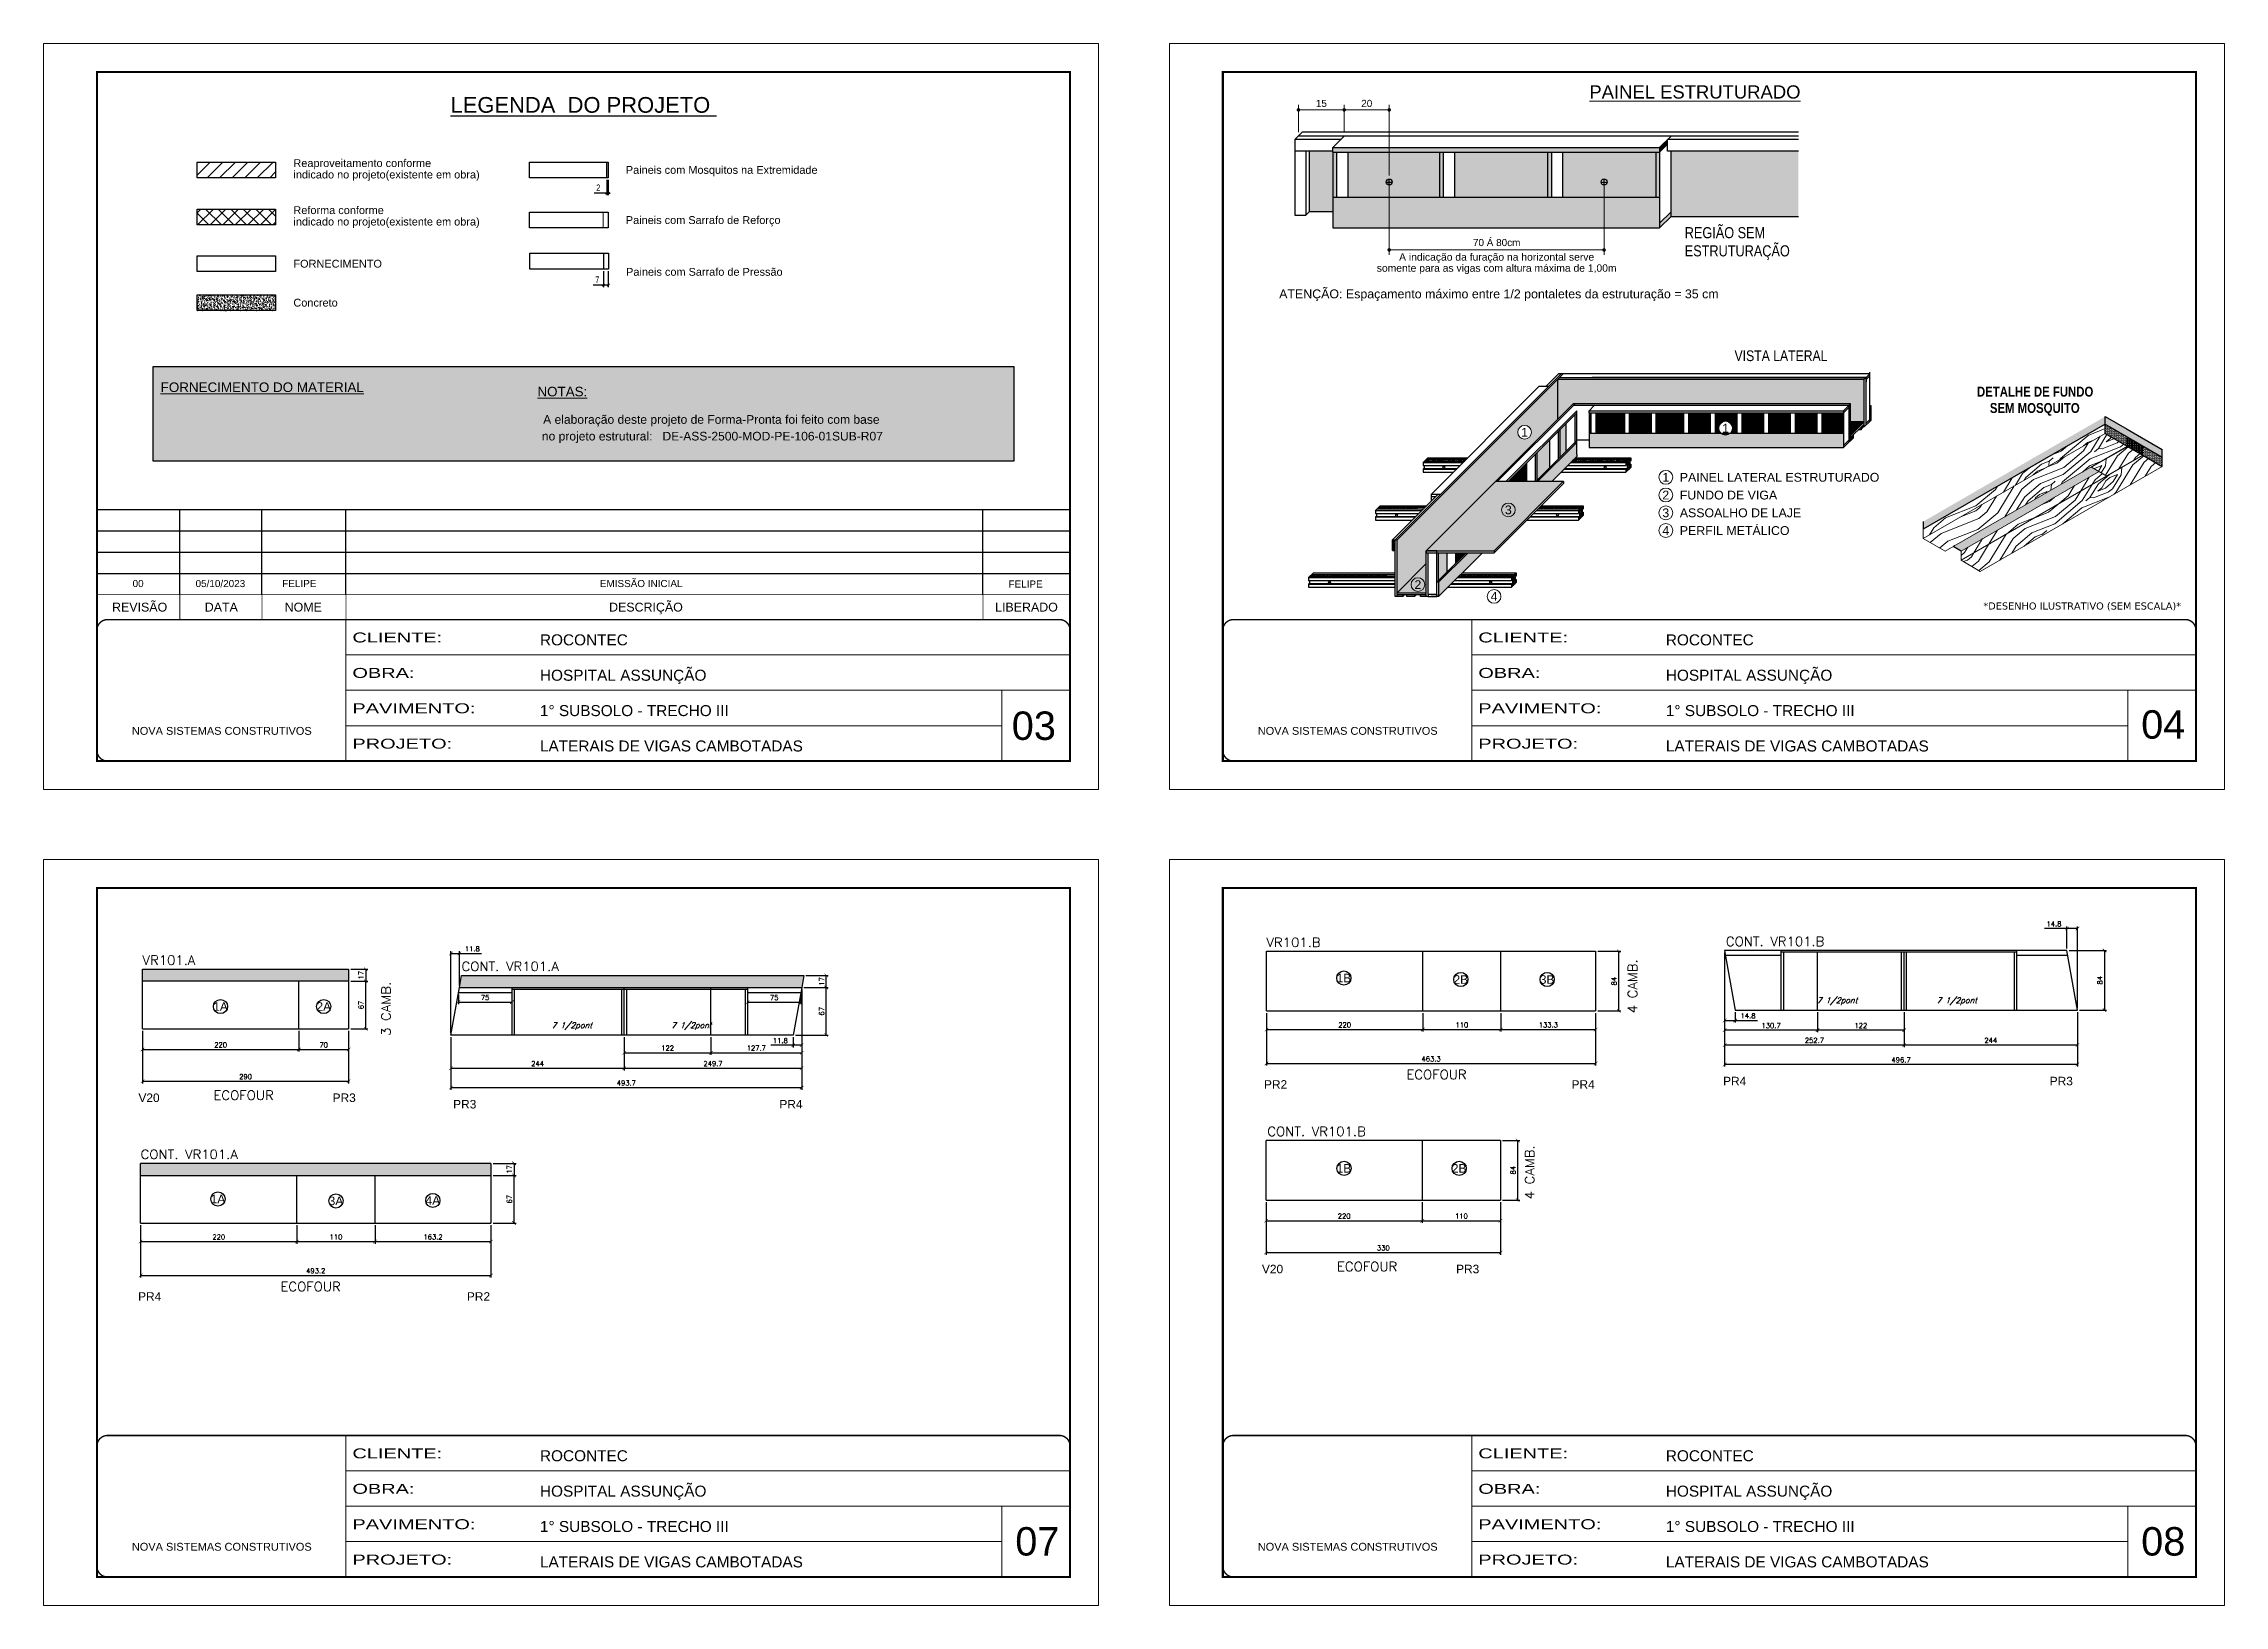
# Model space of a CAD drawing. Extents: x 2582 to 11841, y -26396 to 2611.
# Drawn here: x 5765 to 8835, y 21 to 2220 of the extents above; entities that cross this region are included whole.
import ezdxf
from ezdxf.enums import TextEntityAlignment as Align

# ---------------------------------------------------------------- set-up
doc = ezdxf.new("R2010")
doc.units = 0
for name, pattern in [('CONTINUO', [0]), ('DASHED', [0.75, 0.5, -0.25]), ('HIDDEN', [0.375, 0.25, -0.125])]:
    doc.linetypes.add(name, pattern=pattern)
for name, color, linetype in [('5', 5, 'Continuous'), ('COTA', 241, 'Continuous'), ('HACHURA MADEIRAS', 1, 'Continuous'), ('material do compensado', 7, 'Continuous'), ('Painéis', 200, 'Continuous'), ('Romaneio', 10, 'Continuous'), ('SARR_2.2x7', 40, 'Continuous'), ('SARR_3.5x7', 81, 'Continuous'), ('texto', 7, 'Continuous')]:
    doc.layers.add(name, color=color, linetype=linetype)
for name, color, linetype, lineweight in [('CARIMBO', 255, 'Continuous', 9), ('Demarcação 1', 251, 'Continuous', 9), ('Folhas', 255, 'Continuous', 9), ('fundo', 100, 'Continuous', 9), ('Hachura', 251, 'Continuous', 9), ('Madeira', 126, 'Continuous', 18), ('SARRAFO DE PRESSAO', 251, 'DASHED', 9), ('Texto Seção', 7, 'Continuous', 15)]:
    doc.layers.add(name, color=color, linetype=linetype, lineweight=lineweight)
doc.layers.add('Demarcação 2', color=7, linetype='Continuous', lineweight=9, true_color=0xe0e0e0)
doc.styles.add('ARIAL', font='arial.ttf')
doc.styles.add('CESAR1', font='arial.ttf', dxfattribs={"oblique": 15})
doc.styles.add('COTA TECNICA-50', font='techl___.ttf', dxfattribs={"height": 9})
doc.styles.add('REGUA-120', font='ROMANS.shx', dxfattribs={"height": 15})
doc.styles.add('ROMANC', font='techb___.ttf', dxfattribs={"height": 2.5})
doc.styles.add('Romans', font='romans.shx')
doc.styles.get("Standard").update_dxf_attribs({"font": 'arial.ttf'})
doc.styles.add('stylellllll', font='verdana.ttf', dxfattribs={"height": 2})
doc.styles.add('Tecnologia', font='')
doc.styles.add('texto', font='ARIALN.TTF')
doc.styles.get('Tecnologia').set_extended_font_data('Forgotten Futurist')
doc.dimstyles.new('1x', dxfattribs={"dimtxt": 10, "dimasz": 5, "dimexe": 7, "dimexo": 5, "dimgap": 4, "dimtad": 1, "dimdec": 1, "dimdsep": 46, "dimtxsty": 'Standard', "dimblk": 'DOT', "dimcen": 0.09, "dimclrd": 4, "dimclre": 4, "dimclrt": 2, "dimadec": 0, "dimazin": 2, "dimtfac": 1, "dimtdec": 1, "dimtmove": 0, "dimatfit": 3, "dimldrblk": 'DOT', "dimfxl": 1, "dimtolj": 1, "dimtzin": 0, "dimlwd": 9, "dimlwe": 9, "dimarcsym": 0})
doc.dimstyles.new('COTA PAINEL-50', dxfattribs={"dimtxt": 9, "dimasz": 3, "dimexe": 3, "dimexo": 3, "dimgap": 3, "dimtad": 1, "dimdec": 1, "dimzin": 12, "dimdsep": 46, "dimtxsty": 'COTA TECNICA-50', "dimblk1": 'OBLIQUE', "dimblk2": 'OBLIQUE', "dimsah": 1, "dimcen": 0.9, "dimclrd": 4, "dimclre": 4, "dimclrt": 240, "dimadec": 1, "dimazin": 3, "dimtfac": 1, "dimtdec": 1, "dimtmove": 0, "dimatfit": 3, "dimfxl": 1, "dimtolj": 1, "dimtzin": 12, "dimarcsym": 0})
doc.dimstyles.new('Cota Paínel', dxfattribs={"dimtxt": 7, "dimasz": 5, "dimexe": 3, "dimexo": 3, "dimgap": 3, "dimtad": 1, "dimdec": 1, "dimzin": 12, "dimdsep": 46, "dimtxsty": 'Romans', "dimblk": 'ARCHTICK', "dimcen": 0, "dimclrd": 4, "dimclre": 4, "dimclrt": 1, "dimadec": 1, "dimazin": 3, "dimtfac": 1, "dimtdec": 1, "dimtmove": 0, "dimatfit": 3, "dimldrblk": 'OBLIQUE', "dimfxl": 1, "dimtolj": 1, "dimtzin": 12, "dimarcsym": 0})
pattern_1 = [(50, (-126439.366, -33020.3832), (5.46554007, -0.47817257), [0.5715, -6.2865]), (355, (-126439.366, -33020.383), (-1.05730264, 5.73170536), [0.4572, -5.02921753]), (100.4514447, (-126438.9104, -33020.423), (4.40823741, 5.25353256), [0.48570026, -5.34270734]), (46.1842, (-126439.366, -33018.859), (8.13237123, -1.26126984), [0.85725, -9.42975]), (96.6355576, (-126438.688, -33018.964), (7.122124, 7.42278374), [0.7285507, -8.01406824]), (351.184151, (-126439.366, -33018.859), (7.122124, 7.42278374), [0.685799, -7.54379196]), (21, (-126438.604, -33019.2402), (4.54843174, -3.06795595), [0.5715, -6.2865]), (326, (-126438.604, -33019.24), (1.85406085, 5.52563898), [0.4572, -5.0292]), (71.451445, (-126438.225, -33019.496), (6.40249258, 2.45768307), [0.48570026, -5.34269813]), (37.5, (-126439.3658, -33020.3832), (0.092658098, 2.536651166), [0, -4.96824, 0, -5.1054, 0, -5.04825]), (7.5, (-126439.3658, -33020.3832), (2.004589875, 3.005417245), [0, -2.91084, 0, -4.85394, 0, -1.92405]), (327.5, (-126441.065, -33020.3832), (4.067717855, -0.17186232), [0, -1.905, 0, -5.9436, 0, -7.8867]), (317.5, (-126441.827, -33020.3832), (4.44387544, 0.76279473), [0, -2.4765, 0, -3.94716, 0, -5.6007])]
pattern_2 = [(45, (5129.1384, 49859.1124), (0.99436891, 3.64601934), [4.6875, -0.9375, 0, -0.9375])]
pattern_3 = [(355, (-40997.54, -1177.73), (111.07494, 93.20294), [5.12645, -97.40264]), (85, (-40953.55, -1145.56), (-93.20294, 111.07494), [10.2529, -92.27619]), (40, (-40974.874, -1153.99), (8.936, 102.13894), [7.24881, -21.74642, 7.24881, -14.497615, 50.751904, -43.50449]), (40, (-41003.09, -1182.395), (8.936, 102.13894), [7.24983, -14.49967, 7.24983, -115.99871]), (40, (-40966.45, -1175.31), (8.936, 102.13894), [7.24983, -137.7482]), (40, (-40956.68, -1181.31), (8.936, 102.13894), [7.24983, -137.7482]), (40, (-40971.11, -1169.755), (8.936, 102.13894), [7.24983, -137.7482]), (40, (-40975.77, -1164.2), (8.936, 102.13894), [14.49967, -130.49838]), (40, (-40943.53, -1089.83), (8.936, 102.13894), [14.49967, -130.49838]), (40, (-40985.535, -1158.2), (8.936, 102.13894), [28.99933, -115.99871]), (40, (-40990.195, -1152.65), (8.936, 102.13894), [28.99933, -115.99871]), (40, (-40921.124, -1127.81), (8.936, 102.13894), [28.99933, -115.99871]), (40, (-40994.41, -1141.986), (8.936, 102.13894), [21.7497, -123.24834]), (40, (-41013.496, -1124.88), (8.936, 102.13894), [21.7497, -123.24834]), (40, (-41004.176, -1135.985), (8.936, 102.13894), [21.7497, -123.24834]), (40, (-40935.105, -1111.15), (8.936, 102.13894), [36.24951, -108.74853]), (40, (-40944.87, -1105.15), (8.936, 102.13894), [36.24951, -108.74853]), (40, (-40936.89, -1131.58), (8.936, 102.13894), [50.74931, -94.24873]), (21.56505, (-40986.43, -1168.414), (102.138945, -8.936), [11.4631, -217.79893]), (21.56505, (-40963.32, -1139.56), (102.138945, -8.936), [11.4631, -217.79893]), (21.56505, (-40969.32, -1149.327), (102.138945, -8.936), [11.4631, -217.79893]), (21.56505, (-40992.43, -1178.18), (102.138945, -8.936), [22.9262, -206.33583]), (21.56505, (-40967.98, -1134.006), (102.138945, -8.936), [34.3893, -194.87273]), (21.56505, (-40977.747, -1128.005), (102.138945, -8.936), [45.8524, -183.40963]), (21.56505, (-40987.514, -1122.005), (102.138945, -8.936), [45.8524, -183.40963]), (21.56505, (-41000.155, -1090.023), (102.138945, -8.936), [45.8524, -183.40963]), (21.56505, (-41001.05, -1100.237), (102.138945, -8.936), [57.3155, -171.94653]), (21.56505, (-40996.835, -1110.897), (102.138945, -8.936), [57.3155, -171.94653]), (58.43495, (-40964.66, -1154.88), (8.936, 102.138945), [11.4631, -217.79893]), (58.43495, (-40980.875, -1163.754), (8.936, 102.138945), [11.4631, -217.79893]), (58.43495, (-40997.536, -1177.734), (8.936, 102.138945), [22.9262, -206.33583]), (58.43495, (-40965.554, -1165.094), (8.936, 102.138945), [22.9262, -206.33583]), (58.43495, (-41008.197, -1181.95), (8.936, 102.138945), [34.3893, -194.87273]), (58.43495, (-41018.41, -1181.054), (8.936, 102.138945), [45.8524, -183.40963]), (58.43495, (-40926.04, -1183.99), (8.936, 102.138945), [45.8524, -183.40963]), (58.43495, (-40960.894, -1170.65), (8.936, 102.138945), [45.8524, -183.40963]), (58.43495, (-40941.36, -1182.65), (8.936, 102.138945), [57.3155, -171.94653]), (58.43495, (-40951.127, -1176.65), (8.936, 102.138945), [57.3155, -171.94653])]
pattern_4 = [(0, (-30105.0192, -8931.686), (0.82275303, 1.645506056), [0, -1.645506056])]

msp = doc.modelspace()

# ---------------------------------------------------------------- texts
at = {"layer": '5', "linetype": 'Continuous'}
for s, rotation, p in [('V20', 0.00004, (5898.62, 729.88)), ('PR3', 0.00004, (6171.98, 729.88)), ('PR2', 0.00004, (7483.15, 748.59)), ('PR4', 0.00004, (7916.11, 748.59)), ('PR4', 359.99996, (8129.44, 753.35)), ('PR3', 359.99996, (8589.24, 753.35)), ('PR3', 0.00004, (6341.69, 720.76)), ('PR4', 0.00004, (6800.92, 720.76)), ('V20', 0.00004, (7480.24, 488.78)), ('PR3', 0.00004, (7753.6, 488.78)), ('PR4', 0.00004, (5898.15, 450.1)), ('PR2', 0.00004, (6361.01, 450.1))]:
    msp.add_text(s, height=12, rotation=rotation, dxfattribs=at).set_placement(p)
at = {"layer": 'CARIMBO', "linetype": 'Continuous', "ltscale": 2, "style": 'ARIAL'}
msp.add_text('%%UPAINEL ESTRUTURADO', height=18.59, dxfattribs=at).set_placement((8089.79, 2142.49), align=Align.CENTER)
at = {"layer": 'CARIMBO'}
for s, height, style, p in [('Reaproveitamento conforme ', 11, 'ARIAL', (6116.8, 2051.59)), ('indicado no projeto(existente em obra)', 11, 'ARIAL', (6116.8, 2035.51)), ('Paineis com Mosquitos na Extremidade', 11, 'ARIAL', (6584.77, 2042.02)), ('indicado no projeto(existente em obra)', 11, 'ARIAL', (6116.8, 1969.27)), ('Reforma conforme ', 11, 'ARIAL', (6116.8, 1985.36)), ('Paineis com Sarrafo de Reforço', 11, 'ARIAL', (6584.77, 1971.42)), ('FORNECIMENTO', 11, 'ARIAL', (6116.8, 1909.98)), ('Paineis com Sarrafo de Pressão', 11, 'ARIAL', (6585.14, 1898.53)), ('Concreto', 11, 'ARIAL', (6116.8, 1855.18)), ('PAINEL LATERAL ESTRUTURADO', 12.436, 'CESAR1', (8068.5, 1609.31)), ('ASSOALHO DE LAJE', 12.436, 'CESAR1', (8068.5, 1559.31)), ('FUNDO DE VIGA', 12.436, 'CESAR1', (8068.5, 1584.31)), ('PERFIL METÁLICO', 12.436, 'CESAR1', (8068.5, 1534.31))]:
    msp.add_text(s, height=height, dxfattribs=dict(at, style=style)).set_placement(p, align=Align.MIDDLE_LEFT)
at = {"layer": 'CARIMBO', "linetype": 'Continuous', "ltscale": 2, "style": 'texto'}
for s, height, p in [('REGIÃO SEM', 15.6, (8075.46, 1945.86)), ('ESTRUTURAÇÃO', 15.6, (8075.46, 1920.3)), ('VISTA LATERAL', 15, (8145.56, 1772.94))]:
    msp.add_text(s, height=height, dxfattribs=at).set_placement(p)
at = {"layer": 'CARIMBO', "color": 2, "style": 'ARIAL'}
for s, height, p in [('somente para as vigas com altura máxima de 1,00m', 10.4, (7810.66, 1903.88)), ('A indicação da furação na horizontal serve', 10.4, (7810.66, 1919.48)), ('ATENÇÃO: Espaçamento máximo entre 1/2 pontaletes da estruturação = 35 cm  ', 12.48, (7818.68, 1867.51))]:
    msp.add_text(s, height=height, dxfattribs=at).set_placement(p, align=Align.MIDDLE_CENTER)
at = {"layer": 'CARIMBO', "color": 5, "style": 'ARIAL'}
for s, height, p in [('%%UFORNECIMENTO DO MATERIAL', 13.5, (5929.91, 1729.36)), ('%%UNOTAS:', 13.5, (6460.3, 1723.24)), ('  A elaboração deste projeto de Forma-Pronta foi feito com base', 12.15, (6458.95, 1684.63)), ('  no projeto estrutural:', 12.15, (6457.13, 1661.15))]:
    msp.add_text(s, height=height, dxfattribs=at).set_placement(p)
at = {"layer": 'CARIMBO', "color": 1, "style": 'ARIAL'}
msp.add_text('DE-ASS-2500-MOD-PE-106-01SUB-R07', height=12.15, dxfattribs=at).set_placement((6636.35, 1661.15))
at = {"layer": 'CARIMBO', "style": 'ARIAL'}
for s, height, p in [('1', 12.32, (7850.01, 1672.75)), ('1', 12.32, (8132.95, 1678.42)), ('1', 12.44, (8048.73, 1609.31)), ('3', 12.32, (7827.15, 1563.43)), ('3', 12.44, (8048.73, 1559.31)), ('2', 12.44, (8048.73, 1584.31)), ('4', 12.44, (8048.73, 1534.31)), ('2', 12.32, (7699.81, 1458.21)), ('4', 12.32, (7806.96, 1441.66))]:
    msp.add_text(s, height=height, dxfattribs=at).set_placement(p, align=Align.MIDDLE_CENTER)
for s, height, p in [('00', 10, (5890.4, 1454.75)), ('05/10/2023', 10, (5979.05, 1454.75)), ('FELIPE', 10, (6101.08, 1454.75)), ('EMISSÃO INICIAL', 10, (6548.13, 1454.75)), ('04', 40, (8717.99, 1241.39)), ('07', 40, (7132.99, 91.39)), ('08', 40, (8717.99, 91.39))]:
    msp.add_text(s, height=height, dxfattribs=at).set_placement(p)
at = {"layer": 'CARIMBO', "color": 7, "style": 'ARIAL'}
msp.add_text('03', height=40, dxfattribs=at).set_placement((7128.05, 1239.62))
at = {"layer": 'CARIMBO', "style": 'ARIAL'}
msp.add_attdef('FELIPE', text='', height=10, dxfattribs=at).set_placement((7147.49, 1459.07), align=Align.MIDDLE_CENTER)
at = {"layer": 'Romaneio', "color": 0, "linetype": 'Continuous', "ltscale": 5, "style": 'ARIAL'}
msp.add_text('%%ULEGENDA  DO PROJETO ', height=22.1184, dxfattribs=at).set_placement((6525.05, 2122.5), align=Align.CENTER)
at = {"layer": 'Romaneio', "style": 'ARIAL'}
for s, p in [('REVISÃO', (5900.32, 1426.57)), ('DATA', (6015.29, 1426.57)), ('NOME', (6130.65, 1426.57)), ('DESCRIÇÃO', (6613.1, 1426.57)), ('LIBERADO', (7148.78, 1426.57))]:
    msp.add_text(s, height=12.5, dxfattribs=at).set_placement(p, align=Align.MIDDLE_CENTER)
at = {"layer": 'Romaneio', "style": 'stylellllll'}
msp.add_text('*DESENHO ILUSTRATIVO (SEM ESCALA)*', height=10, dxfattribs=at).set_placement((8774.22, 1423.15), align=Align.RIGHT)
at = {"layer": 'Romaneio', "color": 255, "linetype": 'ByBlock', "style": 'ARIAL'}
for s, p in [('1B', (7595.56, 904.34)), ('2B', (7760.26, 902.32)), ('3B', (7881.72, 902.32)), ('1A', (6014.18, 864.26)), ('2A', (6159.51, 864.26)), ('1B', (7595.8, 636.45)), ('2B', (7757.88, 636.45)), ('1A', (6010.56, 593.32)), ('3A', (6176.64, 590.66)), ('4A', (6313.08, 591.3))]:
    msp.add_text(s, height=12, dxfattribs=at).set_placement(p, align=Align.MIDDLE_CENTER)
at = {"layer": 'texto', "style": 'ROMANC'}
for s, p in [('DETALHE DE FUNDO ', (8570.95, 1729.9)), ('SEM MOSQUITO', (8568.21, 1706.85))]:
    msp.add_text(s, height=14, dxfattribs=at).set_placement(p, align=Align.MIDDLE_CENTER)
at = {"layer": 'texto', "color": 2, "char_height": 8, "width": 63.9191, "attachment_point": 5, "style": 'Romans'}
for insert in [(8290.01, 871.76), (8458.3, 871.76), (6508.63, 836.66), (6676.92, 836.66)]:
    msp.add_mtext('{\\Q19;\\C256;7 1/2pont}', dxfattribs=dict(at, insert=insert))
at = {"layer": 'Texto Seção', "style": 'REGUA-120', "width": 1.05}
for s, p in [('VR101.B', (7486.69, 948.21)), ('CONT. VR101.B', (8133.39, 949.4)), ('VR101.A', (5904.42, 923.06)), ('CONT. VR101.A', (6353.47, 914.31)), ('ECOFOUR', (7683.59, 762.03)), ('ECOFOUR', (6004.28, 732.86)), ('CONT. VR101.B', (7487.81, 681.96)), ('CONT. VR101.A', (5901.69, 649.72)), ('ECOFOUR', (7585.91, 491.76)), ('ECOFOUR', (6098.59, 463.54))]:
    msp.add_text(s, height=13, dxfattribs=at).set_placement(p)
for s, p in [('4 CAMB.', (8008.49, 854.75)), ('3 CAMB.', (6253.66, 822.95)), ('4 CAMB.', (7863.64, 592.76))]:
    msp.add_text(s, height=13, rotation=90, dxfattribs=at).set_placement(p)

# ---------------------------------------------------------------- blocks, each defined once
blk = doc.blocks.new('_Oblique')
at = {"color": 0, "linetype": 'ByBlock', "lineweight": -2}
blk.add_line((-0.5, -0.5), (0.5, 0.5), dxfattribs=at)
blk = doc.blocks.new('*D8')
at = {"layer": 'COTA', "color": 4, "lineweight": -2, "transparency": 16777216}
for p, q in [((6557.8, 2027.9), (6557.8, 2006.5)), ((6559.8, 2027.9), (6559.8, 2006.5)), ((6557.8, 2009.5), (6540.3, 2009.5)), ((6559.8, 2009.5), (6557.8, 2009.5)), ((6559.8, 2009.5), (6562.8, 2009.5))]:
    blk.add_line(p, q, dxfattribs=at)
at = {"layer": 'Defpoints', "color": 0, "transparency": 16777216}
for p in [(6557.8, 2030.9), (6559.8, 2030.9), (6557.8, 2009.5)]:
    blk.add_point(p, dxfattribs=at)
at = {"layer": 'COTA', "color": 4, "lineweight": -2, "transparency": 16777216, "xscale": 3, "yscale": 3, "zscale": 3}
blk.add_blockref('_Oblique', (6557.8, 2009.5), dxfattribs=at)
at = {"layer": 'COTA', "color": 4, "lineweight": -2, "transparency": 16777216, "xscale": 3, "yscale": 3, "zscale": 3, "rotation": 180}
blk.add_blockref('_Oblique', (6559.8, 2009.5), dxfattribs=at)
at = {"layer": 'COTA', "color": 240, "transparency": 16777216, "insert": (6546, 2017), "char_height": 9, "attachment_point": 5, "style": 'COTA TECNICA-50'}
blk.add_mtext('\\A1;2', dxfattribs=at)
blk = doc.blocks.new('*D9')
at = {"layer": 'COTA', "color": 4, "lineweight": -2, "transparency": 16777216}
for p, q in [((6553.1, 1880), (6539, 1880)), ((6553.1, 1899.5), (6553.1, 1877)), ((6560.1, 1880), (6553.1, 1880)), ((6560.1, 1899.5), (6560.1, 1877))]:
    blk.add_line(p, q, dxfattribs=at)
at = {"layer": 'Defpoints', "color": 0, "transparency": 16777216}
for p in [(6553.1, 1902.5), (6553.1, 1880), (6560.1, 1902.5)]:
    blk.add_point(p, dxfattribs=at)
at = {"layer": 'COTA', "color": 4, "lineweight": -2, "transparency": 16777216, "xscale": 3, "yscale": 3, "zscale": 3, "rotation": 180}
blk.add_blockref('_Oblique', (6553.1, 1880), dxfattribs=at)
at = {"layer": 'COTA', "color": 4, "lineweight": -2, "transparency": 16777216, "xscale": 3, "yscale": 3, "zscale": 3}
blk.add_blockref('_Oblique', (6560.1, 1880), dxfattribs=at)
at = {"layer": 'COTA', "color": 240, "transparency": 16777216, "insert": (6544.6, 1887.5), "char_height": 9, "attachment_point": 5, "style": 'COTA TECNICA-50'}
blk.add_mtext('\\A1;7', dxfattribs=at)
blk = doc.blocks.new('9999999999')
at = {"color": 30, "linetype": 'CONTINUO'}
for p, q in [((98564.6, 34230.2), (98564.6, 34429.4)), ((98564.6, 34379.6), (99584, 34379.6)), ((98564.6, 34329.8), (99488, 34329.8)), ((99584, 34329.8), (99488, 34329.8)), ((99488, 34329.8), (99488, 34230.2)), ((98564.6, 34280), (99488, 34280))]:
    blk.add_line(p, q, dxfattribs=at)
at = {"color": 30, "linetype": 'CONTINUO', "const_width": 2}
blk.add_lwpolyline([(99584, 34230.2), (99584, 34414.4, 0.414214), (99569, 34429.4), (98229, 34429.4, 0.414214), (98214, 34414.4), (98214, 34245.2, 0.414214), (98229, 34230.2), (99584, 34230.2)], format="xyb", dxfattribs=at)
at = {"layer": 'Folhas'}
blk.add_lwpolyline([(98139, 34190.2), (99624, 34190.2), (99624, 35240.2), (98139, 35240.2)], close=True, dxfattribs=at)
at = {"layer": 'Folhas', "color": 30, "const_width": 3}
blk.add_lwpolyline([(98214, 34230.2), (99584, 34230.2), (99584, 35200.2), (98214, 35200.2)], close=True, dxfattribs=at)
at = {"color": 7, "linetype": 'Continuous', "ltscale": 5, "style": 'ARIAL'}
for s, height, p in [('ROCONTEC', 15.48, (98837.7, 34393.1)), ('HOSPITAL ASSUNÇÃO', 15.483, (98837.7, 34343.3)), ('1° SUBSOLO - TRECHO III', 15.483, (98837.7, 34293.5)), ('NOVA SISTEMAS CONSTRUTIVOS', 11.059, (98263.2, 34267.2)), ('LATERAIS DE VIGAS CAMBOTADAS', 15.483, (98837.7, 34243.7))]:
    blk.add_text(s, height=height, dxfattribs=at).set_placement(p)
at = {"layer": 'Folhas', "color": 7, "style": 'Tecnologia', "width": 1.5}
for s, p in [('CLIENTE:', (98573.7, 34397.2)), ('OBRA:', (98573.7, 34347.3)), ('PAVIMENTO:', (98573.7, 34297.5)), ('PROJETO:', (98573.7, 34247.7))]:
    blk.add_text(s, height=14, dxfattribs=at).set_placement(p)
blk = doc.blocks.new('_ArchTick')
at = {"color": 0, "linetype": 'ByBlock', "const_width": 0.15}
blk.add_lwpolyline([(-0.5, -0.5), (0.5, 0.5)], dxfattribs=at)
blk = doc.blocks.new('*D169')
at = {"layer": 'COTA', "color": 4, "linetype": 'ByBlock', "lineweight": -2, "transparency": 16777216}
for p, q in [((5901.7, 556.5), (5901.7, 482.7)), ((6394.9, 556.5), (6394.9, 482.7)), ((5901.7, 485.7), (6394.9, 485.7))]:
    blk.add_line(p, q, dxfattribs=at)
at = {"layer": 'Defpoints', "color": 0, "linetype": 'ByBlock', "transparency": 16777216}
for p in [(5901.7, 559.5), (6394.9, 559.5), (6394.9, 485.7)]:
    blk.add_point(p, dxfattribs=at)
at = {"layer": 'COTA', "color": 4, "linetype": 'ByBlock', "lineweight": -2, "transparency": 16777216, "xscale": 5, "yscale": 5, "zscale": 5, "rotation": 180}
blk.add_blockref('_ArchTick', (5901.7, 485.7), dxfattribs=at)
at = {"layer": 'COTA', "color": 4, "linetype": 'ByBlock', "lineweight": -2, "transparency": 16777216, "xscale": 5, "yscale": 5, "zscale": 5}
blk.add_blockref('_ArchTick', (6394.9, 485.7), dxfattribs=at)
at = {"layer": 'COTA', "color": 1, "linetype": 'ByBlock', "transparency": 16777216, "insert": (6148.3, 492.2), "char_height": 7, "attachment_point": 5, "style": 'Romans'}
blk.add_mtext('\\A1;493.2', dxfattribs=at)
blk = doc.blocks.new('*D170')
at = {"layer": 'COTA', "color": 4, "linetype": 'ByBlock', "lineweight": -2, "transparency": 16777216}
for p, q in [((5904.4, 829.9), (5904.4, 756)), ((6194.5, 829.9), (6194.5, 756)), ((5904.4, 759), (6194.5, 759))]:
    blk.add_line(p, q, dxfattribs=at)
at = {"layer": 'Defpoints', "color": 0, "linetype": 'ByBlock', "transparency": 16777216}
for p in [(5904.4, 832.9), (6194.5, 832.9), (6194.5, 759)]:
    blk.add_point(p, dxfattribs=at)
at = {"layer": 'COTA', "color": 4, "linetype": 'ByBlock', "lineweight": -2, "transparency": 16777216, "xscale": 5, "yscale": 5, "zscale": 5, "rotation": 180}
blk.add_blockref('_ArchTick', (5904.4, 759), dxfattribs=at)
at = {"layer": 'COTA', "color": 4, "linetype": 'ByBlock', "lineweight": -2, "transparency": 16777216, "xscale": 5, "yscale": 5, "zscale": 5}
blk.add_blockref('_ArchTick', (6194.5, 759), dxfattribs=at)
at = {"layer": 'COTA', "color": 1, "linetype": 'ByBlock', "transparency": 16777216, "insert": (6049.4, 765.5), "char_height": 7, "attachment_point": 5, "style": 'Romans'}
blk.add_mtext('\\A1;290', dxfattribs=at)
blk = doc.blocks.new('*D173')
at = {"layer": 'COTA', "color": 4, "linetype": 'ByBlock', "lineweight": -2, "transparency": 16777216}
for p, q in [((5904.4, 829.9), (5904.4, 800.8)), ((6124.4, 829.9), (6124.4, 800.8)), ((5904.4, 803.8), (6124.4, 803.8))]:
    blk.add_line(p, q, dxfattribs=at)
at = {"layer": 'Defpoints', "color": 0, "linetype": 'ByBlock', "transparency": 16777216}
for p in [(5904.4, 832.9), (6124.4, 832.9), (6124.4, 803.8)]:
    blk.add_point(p, dxfattribs=at)
at = {"layer": 'COTA', "color": 4, "linetype": 'ByBlock', "lineweight": -2, "transparency": 16777216, "xscale": 5, "yscale": 5, "zscale": 5, "rotation": 180}
blk.add_blockref('_ArchTick', (5904.4, 803.8), dxfattribs=at)
at = {"layer": 'COTA', "color": 4, "linetype": 'ByBlock', "lineweight": -2, "transparency": 16777216, "xscale": 5, "yscale": 5, "zscale": 5}
blk.add_blockref('_ArchTick', (6124.4, 803.8), dxfattribs=at)
at = {"layer": 'COTA', "color": 1, "linetype": 'ByBlock', "transparency": 16777216, "insert": (6014.4, 810.3), "char_height": 7, "attachment_point": 5, "style": 'Romans'}
blk.add_mtext('\\A1;220', dxfattribs=at)
blk = doc.blocks.new('*D174')
at = {"layer": 'COTA', "color": 4, "linetype": 'ByBlock', "lineweight": -2, "transparency": 16777216}
for p, q in [((6124.4, 829.9), (6124.4, 800.8)), ((6194.5, 829.9), (6194.5, 800.8)), ((6124.4, 803.8), (6194.5, 803.8))]:
    blk.add_line(p, q, dxfattribs=at)
at = {"layer": 'Defpoints', "color": 0, "linetype": 'ByBlock', "transparency": 16777216}
for p in [(6124.4, 832.9), (6194.5, 832.9), (6194.5, 803.8)]:
    blk.add_point(p, dxfattribs=at)
at = {"layer": 'COTA', "color": 4, "linetype": 'ByBlock', "lineweight": -2, "transparency": 16777216, "xscale": 5, "yscale": 5, "zscale": 5, "rotation": 180}
blk.add_blockref('_ArchTick', (6124.4, 803.8), dxfattribs=at)
at = {"layer": 'COTA', "color": 4, "linetype": 'ByBlock', "lineweight": -2, "transparency": 16777216, "xscale": 5, "yscale": 5, "zscale": 5}
blk.add_blockref('_ArchTick', (6194.5, 803.8), dxfattribs=at)
at = {"layer": 'COTA', "color": 1, "linetype": 'ByBlock', "transparency": 16777216, "insert": (6159.4, 810.3), "char_height": 7, "attachment_point": 5, "style": 'Romans'}
blk.add_mtext('\\A1;70', dxfattribs=at)
blk = doc.blocks.new('*D177')
at = {"layer": 'COTA', "color": 4, "linetype": 'ByBlock', "lineweight": -2, "transparency": 16777216}
for p, q in [((6832.3, 888.1), (6832.3, 747.1)), ((6338.6, 821.1), (6338.6, 747.1)), ((6338.6, 750.1), (6832.3, 750.1))]:
    blk.add_line(p, q, dxfattribs=at)
at = {"layer": 'Defpoints', "color": 0, "linetype": 'ByBlock', "transparency": 16777216}
for p in [(6832.3, 891.1), (6338.6, 824.1), (6832.3, 750.1)]:
    blk.add_point(p, dxfattribs=at)
at = {"layer": 'COTA', "color": 4, "linetype": 'ByBlock', "lineweight": -2, "transparency": 16777216, "xscale": 5, "yscale": 5, "zscale": 5, "rotation": 180}
blk.add_blockref('_ArchTick', (6338.6, 750.1), dxfattribs=at)
at = {"layer": 'COTA', "color": 4, "linetype": 'ByBlock', "lineweight": -2, "transparency": 16777216, "xscale": 5, "yscale": 5, "zscale": 5}
blk.add_blockref('_ArchTick', (6832.3, 750.1), dxfattribs=at)
at = {"layer": 'COTA', "color": 1, "linetype": 'ByBlock', "transparency": 16777216, "insert": (6585.5, 756.6), "char_height": 7, "attachment_point": 5, "style": 'Romans'}
blk.add_mtext('\\A1;493.7', dxfattribs=at)
blk = doc.blocks.new('*D37')
at = {"layer": 'COTA', "color": 4, "linetype": 'ByBlock', "lineweight": -2, "transparency": 16777216}
for p, q in [((6338.6, 821.1), (6338.6, 774.4)), ((6582.6, 821.1), (6582.6, 774.4)), ((6338.6, 777.4), (6582.6, 777.4))]:
    blk.add_line(p, q, dxfattribs=at)
at = {"layer": 'Defpoints', "color": 0, "linetype": 'ByBlock', "transparency": 16777216}
for p in [(6338.6, 824.1), (6582.6, 824.1), (6582.6, 777.4)]:
    blk.add_point(p, dxfattribs=at)
at = {"layer": 'COTA', "color": 4, "linetype": 'ByBlock', "lineweight": -2, "transparency": 16777216, "xscale": 5, "yscale": 5, "zscale": 5, "rotation": 180}
blk.add_blockref('_ArchTick', (6338.6, 777.4), dxfattribs=at)
at = {"layer": 'COTA', "color": 4, "linetype": 'ByBlock', "lineweight": -2, "transparency": 16777216, "xscale": 5, "yscale": 5, "zscale": 5}
blk.add_blockref('_ArchTick', (6582.6, 777.4), dxfattribs=at)
at = {"layer": 'COTA', "color": 1, "linetype": 'ByBlock', "transparency": 16777216, "insert": (6460.6, 783.9), "char_height": 7, "attachment_point": 5, "style": 'Romans'}
blk.add_mtext('\\A1;244', dxfattribs=at)
blk = doc.blocks.new('*D178')
at = {"layer": 'COTA', "color": 4, "linetype": 'ByBlock', "lineweight": -2, "transparency": 16777216}
for p, q in [((6832.3, 888.1), (6832.3, 774.4)), ((6582.6, 821.1), (6582.6, 774.4)), ((6582.6, 777.4), (6832.3, 777.4))]:
    blk.add_line(p, q, dxfattribs=at)
at = {"layer": 'Defpoints', "color": 0, "linetype": 'ByBlock', "transparency": 16777216}
for p in [(6832.3, 891.1), (6582.6, 824.1), (6832.3, 777.4)]:
    blk.add_point(p, dxfattribs=at)
at = {"layer": 'COTA', "color": 4, "linetype": 'ByBlock', "lineweight": -2, "transparency": 16777216, "xscale": 5, "yscale": 5, "zscale": 5, "rotation": 180}
blk.add_blockref('_ArchTick', (6582.6, 777.4), dxfattribs=at)
at = {"layer": 'COTA', "color": 4, "linetype": 'ByBlock', "lineweight": -2, "transparency": 16777216, "xscale": 5, "yscale": 5, "zscale": 5}
blk.add_blockref('_ArchTick', (6832.3, 777.4), dxfattribs=at)
at = {"layer": 'COTA', "color": 1, "linetype": 'ByBlock', "transparency": 16777216, "insert": (6707.5, 783.9), "char_height": 7, "attachment_point": 5, "style": 'Romans'}
blk.add_mtext('\\A1;249.7', dxfattribs=at)
blk = doc.blocks.new('*D179')
at = {"layer": 'COTA', "color": 4, "linetype": 'ByBlock', "lineweight": -2, "transparency": 16777216}
for p, q in [((6582.6, 821.1), (6582.6, 796.2)), ((6582.6, 799.2), (6704.6, 799.2)), ((6704.6, 821.1), (6704.6, 796.2))]:
    blk.add_line(p, q, dxfattribs=at)
at = {"layer": 'Defpoints', "color": 0, "linetype": 'ByBlock', "transparency": 16777216}
for p in [(6582.6, 824.1), (6704.6, 824.1), (6704.6, 799.2)]:
    blk.add_point(p, dxfattribs=at)
at = {"layer": 'COTA', "color": 4, "linetype": 'ByBlock', "lineweight": -2, "transparency": 16777216, "xscale": 5, "yscale": 5, "zscale": 5, "rotation": 180}
blk.add_blockref('_ArchTick', (6582.6, 799.2), dxfattribs=at)
at = {"layer": 'COTA', "color": 4, "linetype": 'ByBlock', "lineweight": -2, "transparency": 16777216, "xscale": 5, "yscale": 5, "zscale": 5}
blk.add_blockref('_ArchTick', (6704.6, 799.2), dxfattribs=at)
at = {"layer": 'COTA', "color": 1, "linetype": 'ByBlock', "transparency": 16777216, "insert": (6643.6, 805.7), "char_height": 7, "attachment_point": 5, "style": 'Romans'}
blk.add_mtext('\\A1;122', dxfattribs=at)
blk = doc.blocks.new('*D180')
at = {"layer": 'COTA', "color": 4, "linetype": 'ByBlock', "lineweight": -2, "transparency": 16777216}
for p, q in [((6832.3, 888.1), (6832.3, 796.2)), ((6704.6, 821.1), (6704.6, 796.2)), ((6704.6, 799.2), (6832.3, 799.2))]:
    blk.add_line(p, q, dxfattribs=at)
at = {"layer": 'Defpoints', "color": 0, "linetype": 'ByBlock', "transparency": 16777216}
for p in [(6832.3, 891.1), (6704.6, 824.1), (6832.3, 799.2)]:
    blk.add_point(p, dxfattribs=at)
at = {"layer": 'COTA', "color": 4, "linetype": 'ByBlock', "lineweight": -2, "transparency": 16777216, "xscale": 5, "yscale": 5, "zscale": 5, "rotation": 180}
blk.add_blockref('_ArchTick', (6704.6, 799.2), dxfattribs=at)
at = {"layer": 'COTA', "color": 4, "linetype": 'ByBlock', "lineweight": -2, "transparency": 16777216, "xscale": 5, "yscale": 5, "zscale": 5}
blk.add_blockref('_ArchTick', (6832.3, 799.2), dxfattribs=at)
at = {"layer": 'COTA', "color": 1, "linetype": 'ByBlock', "transparency": 16777216, "insert": (6768.5, 805.7), "char_height": 7, "attachment_point": 5, "style": 'Romans'}
blk.add_mtext('\\A1;127.7', dxfattribs=at)
blk = doc.blocks.new('*D181')
at = {"layer": 'COTA', "color": 4, "linetype": 'ByBlock', "lineweight": -2, "transparency": 16777216}
for p, q in [((6349.2, 881.1), (6349.2, 867.5)), ((6349.2, 870.5), (6424.3, 870.5)), ((6424.3, 881.1), (6424.3, 867.5))]:
    blk.add_line(p, q, dxfattribs=at)
at = {"layer": 'Defpoints', "color": 0, "linetype": 'ByBlock', "transparency": 16777216}
for p in [(6349.2, 884.1), (6424.3, 884.1), (6424.3, 870.5)]:
    blk.add_point(p, dxfattribs=at)
at = {"layer": 'COTA', "color": 4, "linetype": 'ByBlock', "lineweight": -2, "transparency": 16777216, "xscale": 5, "yscale": 5, "zscale": 5, "rotation": 180}
blk.add_blockref('_ArchTick', (6349.2, 870.5), dxfattribs=at)
at = {"layer": 'COTA', "color": 4, "linetype": 'ByBlock', "lineweight": -2, "transparency": 16777216, "xscale": 5, "yscale": 5, "zscale": 5}
blk.add_blockref('_ArchTick', (6424.3, 870.5), dxfattribs=at)
at = {"layer": 'COTA', "color": 1, "linetype": 'ByBlock', "transparency": 16777216, "insert": (6386.7, 877), "char_height": 7, "attachment_point": 5, "style": 'Romans'}
blk.add_mtext('\\A1;75', dxfattribs=at)
blk = doc.blocks.new('*D182')
at = {"layer": 'COTA', "color": 4, "linetype": 'ByBlock', "lineweight": -2, "transparency": 16777216}
for p, q in [((6338.6, 827.1), (6338.6, 942)), ((6338.6, 939), (6350.5, 939)), ((6350.5, 894.1), (6350.5, 942)), ((6350.5, 939), (6381.8, 939))]:
    blk.add_line(p, q, dxfattribs=at)
at = {"layer": 'Defpoints', "color": 0, "linetype": 'ByBlock', "transparency": 16777216}
for p in [(6350.5, 939), (6350.5, 891.1), (6338.6, 824.1)]:
    blk.add_point(p, dxfattribs=at)
at = {"layer": 'COTA', "color": 4, "linetype": 'ByBlock', "lineweight": -2, "transparency": 16777216, "xscale": 5, "yscale": 5, "zscale": 5, "rotation": 180}
blk.add_blockref('_ArchTick', (6338.6, 939), dxfattribs=at)
at = {"layer": 'COTA', "color": 4, "linetype": 'ByBlock', "lineweight": -2, "transparency": 16777216, "xscale": 5, "yscale": 5, "zscale": 5}
blk.add_blockref('_ArchTick', (6350.5, 939), dxfattribs=at)
at = {"layer": 'COTA', "color": 1, "linetype": 'ByBlock', "transparency": 16777216, "insert": (6368.6, 945.5), "char_height": 7, "attachment_point": 5, "style": 'Romans'}
blk.add_mtext('\\A1;11.8', dxfattribs=at)
blk = doc.blocks.new('*D183')
at = {"layer": 'COTA', "color": 4, "linetype": 'ByBlock', "lineweight": -2, "transparency": 16777216}
for p, q in [((6835.3, 891.1), (6869.8, 891.1)), ((6866.8, 824.1), (6866.8, 891.1)), ((6823.5, 824.1), (6869.8, 824.1))]:
    blk.add_line(p, q, dxfattribs=at)
at = {"layer": 'Defpoints', "color": 0, "linetype": 'ByBlock', "transparency": 16777216}
for p in [(6832.3, 891.1), (6866.8, 891.1), (6820.5, 824.1)]:
    blk.add_point(p, dxfattribs=at)
at = {"layer": 'COTA', "color": 4, "linetype": 'ByBlock', "lineweight": -2, "transparency": 16777216, "xscale": 5, "yscale": 5, "zscale": 5}
for p, rotation in [((6866.8, 891.1), 90), ((6866.8, 824.1), 270)]:
    blk.add_blockref('_ArchTick', p, dxfattribs=dict(at, rotation=rotation))
at = {"layer": 'COTA', "color": 1, "linetype": 'ByBlock', "transparency": 16777216, "insert": (6860.3, 857.6), "char_height": 7, "attachment_point": 5, "rotation": 90, "style": 'Romans'}
blk.add_mtext('\\A1;67', dxfattribs=at)
blk = doc.blocks.new('*D184')
at = {"layer": 'COTA', "color": 4, "linetype": 'ByBlock', "lineweight": -2, "transparency": 16777216}
for p, q in [((6835.3, 891.1), (6869.8, 891.1)), ((6838.3, 908.1), (6869.8, 908.1)), ((6866.8, 891.1), (6866.8, 908.1))]:
    blk.add_line(p, q, dxfattribs=at)
at = {"layer": 'Defpoints', "color": 0, "linetype": 'ByBlock', "transparency": 16777216}
for p in [(6832.3, 891.1), (6835.3, 908.1), (6866.8, 908.1)]:
    blk.add_point(p, dxfattribs=at)
at = {"layer": 'COTA', "color": 4, "linetype": 'ByBlock', "lineweight": -2, "transparency": 16777216, "xscale": 5, "yscale": 5, "zscale": 5}
for p, rotation in [((6866.8, 908.1), 90), ((6866.8, 891.1), 270)]:
    blk.add_blockref('_ArchTick', p, dxfattribs=dict(at, rotation=rotation))
at = {"layer": 'COTA', "color": 1, "linetype": 'ByBlock', "transparency": 16777216, "insert": (6860.3, 899.6), "char_height": 7, "attachment_point": 5, "rotation": 90, "style": 'Romans'}
blk.add_mtext('\\A1;17', dxfattribs=at)
blk = doc.blocks.new('*D185')
at = {"layer": 'COTA', "color": 4, "linetype": 'ByBlock', "lineweight": -2, "transparency": 16777216}
for p, q in [((6756.1, 881.1), (6756.1, 867.4)), ((6756.1, 870.4), (6831.1, 870.4)), ((6831.1, 881.1), (6831.1, 867.4))]:
    blk.add_line(p, q, dxfattribs=at)
at = {"layer": 'Defpoints', "color": 0, "linetype": 'ByBlock', "transparency": 16777216}
for p in [(6756.1, 884.1), (6831.1, 884.1), (6831.1, 870.4)]:
    blk.add_point(p, dxfattribs=at)
at = {"layer": 'COTA', "color": 4, "linetype": 'ByBlock', "lineweight": -2, "transparency": 16777216, "xscale": 5, "yscale": 5, "zscale": 5, "rotation": 180}
blk.add_blockref('_ArchTick', (6756.1, 870.4), dxfattribs=at)
at = {"layer": 'COTA', "color": 4, "linetype": 'ByBlock', "lineweight": -2, "transparency": 16777216, "xscale": 5, "yscale": 5, "zscale": 5}
blk.add_blockref('_ArchTick', (6831.1, 870.4), dxfattribs=at)
at = {"layer": 'COTA', "color": 1, "linetype": 'ByBlock', "transparency": 16777216, "insert": (6793.6, 876.9), "char_height": 7, "attachment_point": 5, "style": 'Romans'}
blk.add_mtext('\\A1;75', dxfattribs=at)
blk = doc.blocks.new('*D141')
at = {"layer": 'COTA', "color": 4, "linetype": 'ByBlock', "lineweight": -2, "transparency": 16777216}
for p, q in [((5901.7, 556.5), (5901.7, 530.4)), ((6121.7, 556.5), (6121.7, 530.4)), ((5901.7, 533.4), (6121.7, 533.4))]:
    blk.add_line(p, q, dxfattribs=at)
at = {"layer": 'Defpoints', "color": 0, "linetype": 'ByBlock', "transparency": 16777216}
for p in [(5901.7, 559.5), (6121.7, 559.5), (6121.7, 533.4)]:
    blk.add_point(p, dxfattribs=at)
at = {"layer": 'COTA', "color": 4, "linetype": 'ByBlock', "lineweight": -2, "transparency": 16777216, "xscale": 5, "yscale": 5, "zscale": 5, "rotation": 180}
blk.add_blockref('_ArchTick', (5901.7, 533.4), dxfattribs=at)
at = {"layer": 'COTA', "color": 4, "linetype": 'ByBlock', "lineweight": -2, "transparency": 16777216, "xscale": 5, "yscale": 5, "zscale": 5}
blk.add_blockref('_ArchTick', (6121.7, 533.4), dxfattribs=at)
at = {"layer": 'COTA', "color": 1, "linetype": 'ByBlock', "transparency": 16777216, "insert": (6011.7, 539.9), "char_height": 7, "attachment_point": 5, "style": 'Romans'}
blk.add_mtext('\\A1;220', dxfattribs=at)
blk = doc.blocks.new('*D142')
at = {"layer": 'COTA', "color": 4, "linetype": 'ByBlock', "lineweight": -2, "transparency": 16777216}
for p, q in [((6121.7, 556.5), (6121.7, 530.4)), ((6231.7, 556.5), (6231.7, 530.4)), ((6121.7, 533.4), (6231.7, 533.4))]:
    blk.add_line(p, q, dxfattribs=at)
at = {"layer": 'Defpoints', "color": 0, "linetype": 'ByBlock', "transparency": 16777216}
for p in [(6121.7, 559.5), (6231.7, 559.5), (6231.7, 533.4)]:
    blk.add_point(p, dxfattribs=at)
at = {"layer": 'COTA', "color": 4, "linetype": 'ByBlock', "lineweight": -2, "transparency": 16777216, "xscale": 5, "yscale": 5, "zscale": 5, "rotation": 180}
blk.add_blockref('_ArchTick', (6121.7, 533.4), dxfattribs=at)
at = {"layer": 'COTA', "color": 4, "linetype": 'ByBlock', "lineweight": -2, "transparency": 16777216, "xscale": 5, "yscale": 5, "zscale": 5}
blk.add_blockref('_ArchTick', (6231.7, 533.4), dxfattribs=at)
at = {"layer": 'COTA', "color": 1, "linetype": 'ByBlock', "transparency": 16777216, "insert": (6176.7, 539.9), "char_height": 7, "attachment_point": 5, "style": 'Romans'}
blk.add_mtext('\\A1;110', dxfattribs=at)
blk = doc.blocks.new('*D143')
at = {"layer": 'COTA', "color": 4, "linetype": 'ByBlock', "lineweight": -2, "transparency": 16777216}
for p, q in [((6231.7, 556.5), (6231.7, 530.4)), ((6394.9, 556.5), (6394.9, 530.4)), ((6231.7, 533.4), (6394.9, 533.4))]:
    blk.add_line(p, q, dxfattribs=at)
at = {"layer": 'Defpoints', "color": 0, "linetype": 'ByBlock', "transparency": 16777216}
for p in [(6231.7, 559.5), (6394.9, 559.5), (6394.9, 533.4)]:
    blk.add_point(p, dxfattribs=at)
at = {"layer": 'COTA', "color": 4, "linetype": 'ByBlock', "lineweight": -2, "transparency": 16777216, "xscale": 5, "yscale": 5, "zscale": 5, "rotation": 180}
blk.add_blockref('_ArchTick', (6231.7, 533.4), dxfattribs=at)
at = {"layer": 'COTA', "color": 4, "linetype": 'ByBlock', "lineweight": -2, "transparency": 16777216, "xscale": 5, "yscale": 5, "zscale": 5}
blk.add_blockref('_ArchTick', (6394.9, 533.4), dxfattribs=at)
at = {"layer": 'COTA', "color": 1, "linetype": 'ByBlock', "transparency": 16777216, "insert": (6313.3, 539.9), "char_height": 7, "attachment_point": 5, "style": 'Romans'}
blk.add_mtext('\\A1;163.2', dxfattribs=at)
blk = doc.blocks.new('*D144')
at = {"layer": 'COTA', "color": 4, "linetype": 'ByBlock', "lineweight": -2, "transparency": 16777216}
for p, q in [((6197.5, 899.9), (6221.6, 899.9)), ((6218.6, 832.9), (6218.6, 899.9)), ((6197.5, 832.9), (6221.6, 832.9))]:
    blk.add_line(p, q, dxfattribs=at)
at = {"layer": 'Defpoints', "color": 0, "linetype": 'ByBlock', "transparency": 16777216}
for p in [(6194.5, 899.9), (6218.6, 899.9), (6194.5, 832.9)]:
    blk.add_point(p, dxfattribs=at)
at = {"layer": 'COTA', "color": 4, "linetype": 'ByBlock', "lineweight": -2, "transparency": 16777216, "xscale": 5, "yscale": 5, "zscale": 5}
for p, rotation in [((6218.6, 899.9), 90), ((6218.6, 832.9), 270)]:
    blk.add_blockref('_ArchTick', p, dxfattribs=dict(at, rotation=rotation))
at = {"layer": 'COTA', "color": 1, "linetype": 'ByBlock', "transparency": 16777216, "insert": (6212.1, 866.4), "char_height": 7, "attachment_point": 5, "rotation": 90, "style": 'Romans'}
blk.add_mtext('\\A1;67', dxfattribs=at)
blk = doc.blocks.new('*D145')
at = {"layer": 'COTA', "color": 4, "linetype": 'ByBlock', "lineweight": -2, "transparency": 16777216}
for p, q in [((6197.5, 916.9), (6221.6, 916.9)), ((6197.5, 899.9), (6221.6, 899.9)), ((6218.6, 916.9), (6218.6, 899.9))]:
    blk.add_line(p, q, dxfattribs=at)
at = {"layer": 'Defpoints', "color": 0, "linetype": 'ByBlock', "transparency": 16777216}
for p in [(6194.5, 916.9), (6194.5, 899.9), (6218.6, 899.9)]:
    blk.add_point(p, dxfattribs=at)
at = {"layer": 'COTA', "color": 4, "linetype": 'ByBlock', "lineweight": -2, "transparency": 16777216, "xscale": 5, "yscale": 5, "zscale": 5}
for p, rotation in [((6218.6, 916.9), 90), ((6218.6, 899.9), 270)]:
    blk.add_blockref('_ArchTick', p, dxfattribs=dict(at, rotation=rotation))
at = {"layer": 'COTA', "color": 1, "linetype": 'ByBlock', "transparency": 16777216, "insert": (6212.1, 908.4), "char_height": 7, "attachment_point": 5, "rotation": 90, "style": 'Romans'}
blk.add_mtext('\\A1;17', dxfattribs=at)
blk = doc.blocks.new('*D146')
at = {"layer": 'COTA', "color": 4, "linetype": 'ByBlock', "lineweight": -2, "transparency": 16777216}
for p, q in [((6397.9, 626.5), (6430.4, 626.5)), ((6427.4, 559.5), (6427.4, 626.5)), ((6397.9, 559.5), (6430.4, 559.5))]:
    blk.add_line(p, q, dxfattribs=at)
at = {"layer": 'Defpoints', "color": 0, "linetype": 'ByBlock', "transparency": 16777216}
for p in [(6394.9, 626.5), (6427.4, 626.5), (6394.9, 559.5)]:
    blk.add_point(p, dxfattribs=at)
at = {"layer": 'COTA', "color": 4, "linetype": 'ByBlock', "lineweight": -2, "transparency": 16777216, "xscale": 5, "yscale": 5, "zscale": 5}
for p, rotation in [((6427.4, 626.5), 90), ((6427.4, 559.5), 270)]:
    blk.add_blockref('_ArchTick', p, dxfattribs=dict(at, rotation=rotation))
at = {"layer": 'COTA', "color": 1, "linetype": 'ByBlock', "transparency": 16777216, "insert": (6420.9, 593), "char_height": 7, "attachment_point": 5, "rotation": 90, "style": 'Romans'}
blk.add_mtext('\\A1;67', dxfattribs=at)
blk = doc.blocks.new('*D147')
at = {"layer": 'COTA', "color": 4, "linetype": 'ByBlock', "lineweight": -2, "transparency": 16777216}
for p, q in [((6397.9, 643.5), (6430.4, 643.5)), ((6397.9, 626.5), (6430.4, 626.5)), ((6427.4, 643.5), (6427.4, 626.5))]:
    blk.add_line(p, q, dxfattribs=at)
at = {"layer": 'Defpoints', "color": 0, "linetype": 'ByBlock', "transparency": 16777216}
for p in [(6394.9, 643.5), (6394.9, 626.5), (6427.4, 626.5)]:
    blk.add_point(p, dxfattribs=at)
at = {"layer": 'COTA', "color": 4, "linetype": 'ByBlock', "lineweight": -2, "transparency": 16777216, "xscale": 5, "yscale": 5, "zscale": 5}
for p, rotation in [((6427.4, 643.5), 90), ((6427.4, 626.5), 270)]:
    blk.add_blockref('_ArchTick', p, dxfattribs=dict(at, rotation=rotation))
at = {"layer": 'COTA', "color": 1, "linetype": 'ByBlock', "transparency": 16777216, "insert": (6420.9, 635), "char_height": 7, "attachment_point": 5, "rotation": 90, "style": 'Romans'}
blk.add_mtext('\\A1;17', dxfattribs=at)
blk = doc.blocks.new('*D35')
at = {"layer": 'COTA', "color": 4, "linetype": 'ByBlock', "lineweight": -2, "transparency": 16777216}
for p, q in [((6832.3, 888.1), (6832.3, 806.8)), ((6820.5, 809.8), (6789.1, 809.8)), ((6820.5, 821.1), (6820.5, 806.8)), ((6832.3, 809.8), (6820.5, 809.8))]:
    blk.add_line(p, q, dxfattribs=at)
at = {"layer": 'Defpoints', "color": 0, "linetype": 'ByBlock', "transparency": 16777216}
for p in [(6832.3, 891.1), (6820.5, 824.1), (6820.5, 809.8)]:
    blk.add_point(p, dxfattribs=at)
at = {"layer": 'COTA', "color": 4, "linetype": 'ByBlock', "lineweight": -2, "transparency": 16777216, "xscale": 5, "yscale": 5, "zscale": 5, "rotation": 180}
blk.add_blockref('_ArchTick', (6820.5, 809.8), dxfattribs=at)
at = {"layer": 'COTA', "color": 4, "linetype": 'ByBlock', "lineweight": -2, "transparency": 16777216, "xscale": 5, "yscale": 5, "zscale": 5}
blk.add_blockref('_ArchTick', (6832.3, 809.8), dxfattribs=at)
at = {"layer": 'COTA', "color": 1, "linetype": 'ByBlock', "transparency": 16777216, "insert": (6802.3, 816.3), "char_height": 7, "attachment_point": 5, "style": 'Romans'}
blk.add_mtext('\\A1;11.8', dxfattribs=at)
blk = doc.blocks.new('_Dot')
at = {"color": 0, "linetype": 'ByBlock', "lineweight": -2}
blk.add_line((-0.5, 0), (-1, 0), dxfattribs=at)
at = {"color": 0, "linetype": 'ByBlock', "const_width": 0.5}
blk.add_lwpolyline([(-0.25, 0, 1), (0.25, 0, 1)], format="xyb", close=True, dxfattribs=at)
blk = doc.blocks.new('*D10')
at = {"layer": 'COTA', "color": 4, "lineweight": 9, "transparency": 16777216}
for p, q in [((7531.7, 2095), (7531.7, 2133.5)), ((7536.7, 2126.5), (7591.1, 2126.5)), ((7596.1, 2094.7), (7596.1, 2133.5))]:
    blk.add_line(p, q, dxfattribs=at)
at = {"layer": 'Defpoints', "color": 0, "transparency": 16777216}
for p in [(7596.1, 2126.5), (7531.7, 2090), (7596.1, 2089.7)]:
    blk.add_point(p, dxfattribs=at)
at = {"layer": 'COTA', "color": 4, "lineweight": 9, "transparency": 16777216, "xscale": 5, "yscale": 5, "zscale": 5, "rotation": 180}
blk.add_blockref('_Dot', (7531.7, 2126.5), dxfattribs=at)
at = {"layer": 'COTA', "color": 4, "lineweight": 9, "transparency": 16777216, "xscale": 5, "yscale": 5, "zscale": 5}
blk.add_blockref('_Dot', (7596.1, 2126.5), dxfattribs=at)
at = {"layer": 'COTA', "color": 2, "transparency": 16777216, "insert": (7563.9, 2135.6), "char_height": 10, "attachment_point": 5}
blk.add_mtext('\\A1;15', dxfattribs=at)
blk = doc.blocks.new('*D11')
at = {"layer": 'COTA', "color": 4, "lineweight": 9, "transparency": 16777216}
for p, q in [((7596.1, 2094.7), (7596.1, 2133.5)), ((7601.1, 2126.5), (7654.4, 2126.5)), ((7659.4, 2034.2), (7659.4, 2133.5))]:
    blk.add_line(p, q, dxfattribs=at)
at = {"layer": 'Defpoints', "color": 0, "transparency": 16777216}
for p in [(7659.4, 2126.5), (7596.1, 2089.7), (7659.4, 2029.2)]:
    blk.add_point(p, dxfattribs=at)
at = {"layer": 'COTA', "color": 4, "lineweight": 9, "transparency": 16777216, "xscale": 5, "yscale": 5, "zscale": 5, "rotation": 180}
blk.add_blockref('_Dot', (7596.1, 2126.5), dxfattribs=at)
at = {"layer": 'COTA', "color": 4, "lineweight": 9, "transparency": 16777216, "xscale": 5, "yscale": 5, "zscale": 5}
blk.add_blockref('_Dot', (7659.4, 2126.5), dxfattribs=at)
at = {"layer": 'COTA', "color": 2, "transparency": 16777216, "insert": (7627.8, 2135.6), "char_height": 10, "attachment_point": 5}
blk.add_mtext('\\A1;20', dxfattribs=at)
blk = doc.blocks.new('*D12')
at = {"layer": 'COTA', "color": 4, "lineweight": 9, "transparency": 16777216}
for p, q in [((7659.4, 2024.2), (7659.4, 1922.4)), ((7961.9, 2024.2), (7961.9, 1922.4)), ((7664.4, 1929.4), (7956.9, 1929.4))]:
    blk.add_line(p, q, dxfattribs=at)
at = {"layer": 'Defpoints', "color": 0, "transparency": 16777216}
for p in [(7659.4, 2029.2), (7961.9, 2029.2), (7961.9, 1929.4)]:
    blk.add_point(p, dxfattribs=at)
at = {"layer": 'COTA', "color": 4, "lineweight": 9, "transparency": 16777216, "xscale": 5, "yscale": 5, "zscale": 5, "rotation": 180}
blk.add_blockref('_Dot', (7659.4, 1929.4), dxfattribs=at)
at = {"layer": 'COTA', "color": 4, "lineweight": 9, "transparency": 16777216, "xscale": 5, "yscale": 5, "zscale": 5}
blk.add_blockref('_Dot', (7961.9, 1929.4), dxfattribs=at)
at = {"layer": 'COTA', "color": 2, "transparency": 16777216, "insert": (7810.7, 1939.7), "char_height": 10, "attachment_point": 5}
blk.add_mtext('\\A1;70 Á 80cm', dxfattribs=at)
blk = doc.blocks.new('*D153')
at = {"layer": 'COTA', "color": 4, "linetype": 'ByBlock', "lineweight": -2, "transparency": 16777216}
for p, q in [((7486.7, 855), (7486.7, 781.1)), ((7950, 855), (7950, 781.1)), ((7486.7, 784.1), (7950, 784.1))]:
    blk.add_line(p, q, dxfattribs=at)
at = {"layer": 'Defpoints', "color": 0, "linetype": 'ByBlock', "transparency": 16777216}
for p in [(7486.7, 858), (7950, 858), (7950, 784.1)]:
    blk.add_point(p, dxfattribs=at)
at = {"layer": 'COTA', "color": 4, "linetype": 'ByBlock', "lineweight": -2, "transparency": 16777216, "xscale": 5, "yscale": 5, "zscale": 5, "rotation": 180}
blk.add_blockref('_ArchTick', (7486.7, 784.1), dxfattribs=at)
at = {"layer": 'COTA', "color": 4, "linetype": 'ByBlock', "lineweight": -2, "transparency": 16777216, "xscale": 5, "yscale": 5, "zscale": 5}
blk.add_blockref('_ArchTick', (7950, 784.1), dxfattribs=at)
at = {"layer": 'COTA', "color": 1, "linetype": 'ByBlock', "transparency": 16777216, "insert": (7718.4, 790.6), "char_height": 7, "attachment_point": 5, "style": 'Romans'}
blk.add_mtext('\\A1;463.3', dxfattribs=at)
blk = doc.blocks.new('*D154')
at = {"layer": 'COTA', "color": 4, "linetype": 'ByBlock', "lineweight": -2, "transparency": 16777216}
for p, q in [((7486.7, 855), (7486.7, 828.9)), ((7486.7, 831.9), (7706.7, 831.9)), ((7706.7, 855), (7706.7, 828.9))]:
    blk.add_line(p, q, dxfattribs=at)
at = {"layer": 'Defpoints', "color": 0, "linetype": 'ByBlock', "transparency": 16777216}
for p in [(7486.7, 858), (7706.7, 858), (7706.7, 831.9)]:
    blk.add_point(p, dxfattribs=at)
at = {"layer": 'COTA', "color": 4, "linetype": 'ByBlock', "lineweight": -2, "transparency": 16777216, "xscale": 5, "yscale": 5, "zscale": 5, "rotation": 180}
blk.add_blockref('_ArchTick', (7486.7, 831.9), dxfattribs=at)
at = {"layer": 'COTA', "color": 4, "linetype": 'ByBlock', "lineweight": -2, "transparency": 16777216, "xscale": 5, "yscale": 5, "zscale": 5}
blk.add_blockref('_ArchTick', (7706.7, 831.9), dxfattribs=at)
at = {"layer": 'COTA', "color": 1, "linetype": 'ByBlock', "transparency": 16777216, "insert": (7596.7, 838.4), "char_height": 7, "attachment_point": 5, "style": 'Romans'}
blk.add_mtext('\\A1;220', dxfattribs=at)
blk = doc.blocks.new('*D155')
at = {"layer": 'COTA', "color": 4, "linetype": 'ByBlock', "lineweight": -2, "transparency": 16777216}
for p, q in [((7706.7, 855), (7706.7, 828.9)), ((7706.7, 831.9), (7816.7, 831.9)), ((7816.7, 855), (7816.7, 828.9))]:
    blk.add_line(p, q, dxfattribs=at)
at = {"layer": 'Defpoints', "color": 0, "linetype": 'ByBlock', "transparency": 16777216}
for p in [(7706.7, 858), (7816.7, 858), (7816.7, 831.9)]:
    blk.add_point(p, dxfattribs=at)
at = {"layer": 'COTA', "color": 4, "linetype": 'ByBlock', "lineweight": -2, "transparency": 16777216, "xscale": 5, "yscale": 5, "zscale": 5, "rotation": 180}
blk.add_blockref('_ArchTick', (7706.7, 831.9), dxfattribs=at)
at = {"layer": 'COTA', "color": 4, "linetype": 'ByBlock', "lineweight": -2, "transparency": 16777216, "xscale": 5, "yscale": 5, "zscale": 5}
blk.add_blockref('_ArchTick', (7816.7, 831.9), dxfattribs=at)
at = {"layer": 'COTA', "color": 1, "linetype": 'ByBlock', "transparency": 16777216, "insert": (7761.7, 838.4), "char_height": 7, "attachment_point": 5, "style": 'Romans'}
blk.add_mtext('\\A1;110', dxfattribs=at)
blk = doc.blocks.new('*D156')
at = {"layer": 'COTA', "color": 4, "linetype": 'ByBlock', "lineweight": -2, "transparency": 16777216}
for p, q in [((7816.7, 855), (7816.7, 828.9)), ((7816.7, 831.9), (7950, 831.9)), ((7950, 855), (7950, 828.9))]:
    blk.add_line(p, q, dxfattribs=at)
at = {"layer": 'Defpoints', "color": 0, "linetype": 'ByBlock', "transparency": 16777216}
for p in [(7816.7, 858), (7950, 858), (7950, 831.9)]:
    blk.add_point(p, dxfattribs=at)
at = {"layer": 'COTA', "color": 4, "linetype": 'ByBlock', "lineweight": -2, "transparency": 16777216, "xscale": 5, "yscale": 5, "zscale": 5, "rotation": 180}
blk.add_blockref('_ArchTick', (7816.7, 831.9), dxfattribs=at)
at = {"layer": 'COTA', "color": 4, "linetype": 'ByBlock', "lineweight": -2, "transparency": 16777216, "xscale": 5, "yscale": 5, "zscale": 5}
blk.add_blockref('_ArchTick', (7950, 831.9), dxfattribs=at)
at = {"layer": 'COTA', "color": 1, "linetype": 'ByBlock', "transparency": 16777216, "insert": (7883.4, 838.4), "char_height": 7, "attachment_point": 5, "style": 'Romans'}
blk.add_mtext('\\A1;133.3', dxfattribs=at)
blk = doc.blocks.new('*D157')
at = {"layer": 'COTA', "color": 4, "linetype": 'ByBlock', "lineweight": -2, "transparency": 16777216}
for p, q in [((7953, 942), (7985.5, 942)), ((7982.5, 858), (7982.5, 942)), ((7953, 858), (7985.5, 858))]:
    blk.add_line(p, q, dxfattribs=at)
at = {"layer": 'Defpoints', "color": 0, "linetype": 'ByBlock', "transparency": 16777216}
for p in [(7950, 942), (7982.5, 942), (7950, 858)]:
    blk.add_point(p, dxfattribs=at)
at = {"layer": 'COTA', "color": 4, "linetype": 'ByBlock', "lineweight": -2, "transparency": 16777216, "xscale": 5, "yscale": 5, "zscale": 5}
for p, rotation in [((7982.5, 942), 90), ((7982.5, 858), 270)]:
    blk.add_blockref('_ArchTick', p, dxfattribs=dict(at, rotation=rotation))
at = {"layer": 'COTA', "color": 1, "linetype": 'ByBlock', "transparency": 16777216, "insert": (7976, 900), "char_height": 7, "attachment_point": 5, "rotation": 90, "style": 'Romans'}
blk.add_mtext('\\A1;84', dxfattribs=at)
blk = doc.blocks.new('*D158')
at = {"layer": 'COTA', "color": 4, "linetype": 'ByBlock', "lineweight": -2, "transparency": 16777216}
for p, q in [((8131.6, 940.2), (8131.6, 779.7)), ((8628.3, 856.2), (8628.3, 779.7)), ((8628.3, 782.7), (8131.6, 782.7))]:
    blk.add_line(p, q, dxfattribs=at)
at = {"layer": 'Defpoints', "color": 0, "linetype": 'ByBlock', "transparency": 16777216}
for p in [(8131.6, 943.2), (8628.3, 859.2), (8131.6, 782.7)]:
    blk.add_point(p, dxfattribs=at)
at = {"layer": 'COTA', "color": 4, "linetype": 'ByBlock', "lineweight": -2, "transparency": 16777216, "xscale": 5, "yscale": 5, "zscale": 5, "rotation": 180}
blk.add_blockref('_ArchTick', (8131.6, 782.7), dxfattribs=at)
at = {"layer": 'COTA', "color": 4, "linetype": 'ByBlock', "lineweight": -2, "transparency": 16777216, "xscale": 5, "yscale": 5, "zscale": 5}
blk.add_blockref('_ArchTick', (8628.3, 782.7), dxfattribs=at)
at = {"layer": 'COTA', "color": 1, "linetype": 'ByBlock', "transparency": 16777216, "insert": (8380, 789.2), "char_height": 7, "attachment_point": 5, "style": 'Romans'}
blk.add_mtext('\\A1;496.7', dxfattribs=at)
blk = doc.blocks.new('*D32')
at = {"layer": 'COTA', "color": 4, "linetype": 'ByBlock', "lineweight": -2, "transparency": 16777216}
for p, q in [((8384.3, 856.2), (8384.3, 807)), ((8628.3, 856.2), (8628.3, 807)), ((8628.3, 810), (8384.3, 810))]:
    blk.add_line(p, q, dxfattribs=at)
at = {"layer": 'Defpoints', "color": 0, "linetype": 'ByBlock', "transparency": 16777216}
for p in [(8384.3, 859.2), (8628.3, 859.2), (8384.3, 810)]:
    blk.add_point(p, dxfattribs=at)
at = {"layer": 'COTA', "color": 4, "linetype": 'ByBlock', "lineweight": -2, "transparency": 16777216, "xscale": 5, "yscale": 5, "zscale": 5, "rotation": 180}
blk.add_blockref('_ArchTick', (8384.3, 810), dxfattribs=at)
at = {"layer": 'COTA', "color": 4, "linetype": 'ByBlock', "lineweight": -2, "transparency": 16777216, "xscale": 5, "yscale": 5, "zscale": 5}
blk.add_blockref('_ArchTick', (8628.3, 810), dxfattribs=at)
at = {"layer": 'COTA', "color": 1, "linetype": 'ByBlock', "transparency": 16777216, "insert": (8506.3, 816.5), "char_height": 7, "attachment_point": 5, "style": 'Romans'}
blk.add_mtext('\\A1;244', dxfattribs=at)
blk = doc.blocks.new('*D33')
at = {"layer": 'COTA', "color": 4, "linetype": 'ByBlock', "lineweight": -2, "transparency": 16777216}
for p, q in [((8131.6, 940.2), (8131.6, 807)), ((8384.3, 856.2), (8384.3, 807)), ((8384.3, 810), (8131.6, 810))]:
    blk.add_line(p, q, dxfattribs=at)
at = {"layer": 'Defpoints', "color": 0, "linetype": 'ByBlock', "transparency": 16777216}
for p in [(8131.6, 943.2), (8384.3, 859.2), (8131.6, 810)]:
    blk.add_point(p, dxfattribs=at)
at = {"layer": 'COTA', "color": 4, "linetype": 'ByBlock', "lineweight": -2, "transparency": 16777216, "xscale": 5, "yscale": 5, "zscale": 5, "rotation": 180}
blk.add_blockref('_ArchTick', (8131.6, 810), dxfattribs=at)
at = {"layer": 'COTA', "color": 4, "linetype": 'ByBlock', "lineweight": -2, "transparency": 16777216, "xscale": 5, "yscale": 5, "zscale": 5}
blk.add_blockref('_ArchTick', (8384.3, 810), dxfattribs=at)
at = {"layer": 'COTA', "color": 1, "linetype": 'ByBlock', "transparency": 16777216, "insert": (8258, 816.5), "char_height": 7, "attachment_point": 5, "style": 'Romans'}
blk.add_mtext('\\A1;252.7', dxfattribs=at)
blk = doc.blocks.new('*D159')
at = {"layer": 'COTA', "color": 4, "linetype": 'ByBlock', "lineweight": -2, "transparency": 16777216}
for p, q in [((8262.3, 856.2), (8262.3, 828)), ((8384.3, 831), (8262.3, 831)), ((8384.3, 856.2), (8384.3, 828))]:
    blk.add_line(p, q, dxfattribs=at)
at = {"layer": 'Defpoints', "color": 0, "linetype": 'ByBlock', "transparency": 16777216}
for p in [(8262.3, 859.2), (8262.3, 831), (8384.3, 859.2)]:
    blk.add_point(p, dxfattribs=at)
at = {"layer": 'COTA', "color": 4, "linetype": 'ByBlock', "lineweight": -2, "transparency": 16777216, "xscale": 5, "yscale": 5, "zscale": 5, "rotation": 180}
blk.add_blockref('_ArchTick', (8262.3, 831), dxfattribs=at)
at = {"layer": 'COTA', "color": 4, "linetype": 'ByBlock', "lineweight": -2, "transparency": 16777216, "xscale": 5, "yscale": 5, "zscale": 5}
blk.add_blockref('_ArchTick', (8384.3, 831), dxfattribs=at)
at = {"layer": 'COTA', "color": 1, "linetype": 'ByBlock', "transparency": 16777216, "insert": (8323.3, 837.5), "char_height": 7, "attachment_point": 5, "style": 'Romans'}
blk.add_mtext('\\A1;122', dxfattribs=at)
blk = doc.blocks.new('*D160')
at = {"layer": 'COTA', "color": 4, "linetype": 'ByBlock', "lineweight": -2, "transparency": 16777216}
for p, q in [((8131.6, 940.2), (8131.6, 828)), ((8262.3, 831), (8131.6, 831)), ((8262.3, 856.2), (8262.3, 828))]:
    blk.add_line(p, q, dxfattribs=at)
at = {"layer": 'Defpoints', "color": 0, "linetype": 'ByBlock', "transparency": 16777216}
for p in [(8131.6, 943.2), (8131.6, 831), (8262.3, 859.2)]:
    blk.add_point(p, dxfattribs=at)
at = {"layer": 'COTA', "color": 4, "linetype": 'ByBlock', "lineweight": -2, "transparency": 16777216, "xscale": 5, "yscale": 5, "zscale": 5, "rotation": 180}
blk.add_blockref('_ArchTick', (8131.6, 831), dxfattribs=at)
at = {"layer": 'COTA', "color": 4, "linetype": 'ByBlock', "lineweight": -2, "transparency": 16777216, "xscale": 5, "yscale": 5, "zscale": 5}
blk.add_blockref('_ArchTick', (8262.3, 831), dxfattribs=at)
at = {"layer": 'COTA', "color": 1, "linetype": 'ByBlock', "transparency": 16777216, "insert": (8197, 837.5), "char_height": 7, "attachment_point": 5, "style": 'Romans'}
blk.add_mtext('\\A1;130.7', dxfattribs=at)
blk = doc.blocks.new('*D161')
at = {"layer": 'COTA', "color": 4, "linetype": 'ByBlock', "lineweight": -2, "transparency": 16777216}
for p, q in [((8613.5, 974.1), (8582.1, 974.1)), ((8613.5, 946.2), (8613.5, 977.1)), ((8628.3, 974.1), (8613.5, 974.1)), ((8628.3, 862.2), (8628.3, 977.1))]:
    blk.add_line(p, q, dxfattribs=at)
at = {"layer": 'Defpoints', "color": 0, "linetype": 'ByBlock', "transparency": 16777216}
for p in [(8613.5, 974.1), (8613.5, 943.2), (8628.3, 859.2)]:
    blk.add_point(p, dxfattribs=at)
at = {"layer": 'COTA', "color": 4, "linetype": 'ByBlock', "lineweight": -2, "transparency": 16777216, "xscale": 5, "yscale": 5, "zscale": 5, "rotation": 180}
blk.add_blockref('_ArchTick', (8613.5, 974.1), dxfattribs=at)
at = {"layer": 'COTA', "color": 4, "linetype": 'ByBlock', "lineweight": -2, "transparency": 16777216, "xscale": 5, "yscale": 5, "zscale": 5}
blk.add_blockref('_ArchTick', (8628.3, 974.1), dxfattribs=at)
at = {"layer": 'COTA', "color": 1, "linetype": 'ByBlock', "transparency": 16777216, "insert": (8595.3, 980.6), "char_height": 7, "attachment_point": 5, "style": 'Romans'}
blk.add_mtext('\\A1;14.8', dxfattribs=at)
blk = doc.blocks.new('*D34')
at = {"layer": 'COTA', "color": 4, "linetype": 'ByBlock', "lineweight": -2, "transparency": 16777216}
for p, q in [((8131.6, 940.2), (8131.6, 841.7)), ((8131.6, 844.7), (8146.5, 844.7)), ((8146.5, 856.2), (8146.5, 841.7)), ((8146.5, 844.7), (8177.8, 844.7))]:
    blk.add_line(p, q, dxfattribs=at)
at = {"layer": 'Defpoints', "color": 0, "linetype": 'ByBlock', "transparency": 16777216}
for p in [(8131.6, 943.2), (8146.5, 859.2), (8146.5, 844.7)]:
    blk.add_point(p, dxfattribs=at)
at = {"layer": 'COTA', "color": 4, "linetype": 'ByBlock', "lineweight": -2, "transparency": 16777216, "xscale": 5, "yscale": 5, "zscale": 5, "rotation": 180}
blk.add_blockref('_ArchTick', (8131.6, 844.7), dxfattribs=at)
at = {"layer": 'COTA', "color": 4, "linetype": 'ByBlock', "lineweight": -2, "transparency": 16777216, "xscale": 5, "yscale": 5, "zscale": 5}
blk.add_blockref('_ArchTick', (8146.5, 844.7), dxfattribs=at)
at = {"layer": 'COTA', "color": 1, "linetype": 'ByBlock', "transparency": 16777216, "insert": (8164.6, 851.2), "char_height": 7, "attachment_point": 5, "style": 'Romans'}
blk.add_mtext('\\A1;14.8', dxfattribs=at)
blk = doc.blocks.new('*D36')
at = {"layer": 'COTA', "color": 4, "linetype": 'ByBlock', "lineweight": -2, "transparency": 16777216}
for p, q in [((8616.5, 943.2), (8669.3, 943.2)), ((8666.3, 943.2), (8666.3, 859.2)), ((8631.3, 859.2), (8669.3, 859.2))]:
    blk.add_line(p, q, dxfattribs=at)
at = {"layer": 'Defpoints', "color": 0, "linetype": 'ByBlock', "transparency": 16777216}
for p in [(8613.5, 943.2), (8628.3, 859.2), (8666.3, 859.2)]:
    blk.add_point(p, dxfattribs=at)
at = {"layer": 'COTA', "color": 4, "linetype": 'ByBlock', "lineweight": -2, "transparency": 16777216, "xscale": 5, "yscale": 5, "zscale": 5}
for p, rotation in [((8666.3, 943.2), 90), ((8666.3, 859.2), 270)]:
    blk.add_blockref('_ArchTick', p, dxfattribs=dict(at, rotation=rotation))
at = {"layer": 'COTA', "color": 1, "linetype": 'ByBlock', "transparency": 16777216, "insert": (8659.8, 901.2), "char_height": 7, "attachment_point": 5, "rotation": 90, "style": 'Romans'}
blk.add_mtext('\\A1;84', dxfattribs=at)
blk = doc.blocks.new('*D162')
at = {"layer": 'COTA', "color": 4, "linetype": 'ByBlock', "lineweight": -2, "transparency": 16777216}
for p, q in [((7486, 588.8), (7486, 514.9)), ((7816.1, 588.8), (7816.1, 514.9)), ((7486, 517.9), (7816.1, 517.9))]:
    blk.add_line(p, q, dxfattribs=at)
at = {"layer": 'Defpoints', "color": 0, "linetype": 'ByBlock', "transparency": 16777216}
for p in [(7486, 591.8), (7816.1, 591.8), (7816.1, 517.9)]:
    blk.add_point(p, dxfattribs=at)
at = {"layer": 'COTA', "color": 4, "linetype": 'ByBlock', "lineweight": -2, "transparency": 16777216, "xscale": 5, "yscale": 5, "zscale": 5, "rotation": 180}
blk.add_blockref('_ArchTick', (7486, 517.9), dxfattribs=at)
at = {"layer": 'COTA', "color": 4, "linetype": 'ByBlock', "lineweight": -2, "transparency": 16777216, "xscale": 5, "yscale": 5, "zscale": 5}
blk.add_blockref('_ArchTick', (7816.1, 517.9), dxfattribs=at)
at = {"layer": 'COTA', "color": 1, "linetype": 'ByBlock', "transparency": 16777216, "insert": (7651.1, 524.4), "char_height": 7, "attachment_point": 5, "style": 'Romans'}
blk.add_mtext('\\A1;330', dxfattribs=at)
blk = doc.blocks.new('*D163')
at = {"layer": 'COTA', "color": 4, "linetype": 'ByBlock', "lineweight": -2, "transparency": 16777216}
for p, q in [((7486, 588.8), (7486, 559.7)), ((7706, 588.8), (7706, 559.7)), ((7486, 562.7), (7706, 562.7))]:
    blk.add_line(p, q, dxfattribs=at)
at = {"layer": 'Defpoints', "color": 0, "linetype": 'ByBlock', "transparency": 16777216}
for p in [(7486, 591.8), (7706, 591.8), (7706, 562.7)]:
    blk.add_point(p, dxfattribs=at)
at = {"layer": 'COTA', "color": 4, "linetype": 'ByBlock', "lineweight": -2, "transparency": 16777216, "xscale": 5, "yscale": 5, "zscale": 5, "rotation": 180}
blk.add_blockref('_ArchTick', (7486, 562.7), dxfattribs=at)
at = {"layer": 'COTA', "color": 4, "linetype": 'ByBlock', "lineweight": -2, "transparency": 16777216, "xscale": 5, "yscale": 5, "zscale": 5}
blk.add_blockref('_ArchTick', (7706, 562.7), dxfattribs=at)
at = {"layer": 'COTA', "color": 1, "linetype": 'ByBlock', "transparency": 16777216, "insert": (7596, 569.2), "char_height": 7, "attachment_point": 5, "style": 'Romans'}
blk.add_mtext('\\A1;220', dxfattribs=at)
blk = doc.blocks.new('*D164')
at = {"layer": 'COTA', "color": 4, "linetype": 'ByBlock', "lineweight": -2, "transparency": 16777216}
for p, q in [((7706, 588.8), (7706, 559.7)), ((7816.1, 588.8), (7816.1, 559.7)), ((7706, 562.7), (7816.1, 562.7))]:
    blk.add_line(p, q, dxfattribs=at)
at = {"layer": 'Defpoints', "color": 0, "linetype": 'ByBlock', "transparency": 16777216}
for p in [(7706, 591.8), (7816.1, 591.8), (7816.1, 562.7)]:
    blk.add_point(p, dxfattribs=at)
at = {"layer": 'COTA', "color": 4, "linetype": 'ByBlock', "lineweight": -2, "transparency": 16777216, "xscale": 5, "yscale": 5, "zscale": 5, "rotation": 180}
blk.add_blockref('_ArchTick', (7706, 562.7), dxfattribs=at)
at = {"layer": 'COTA', "color": 4, "linetype": 'ByBlock', "lineweight": -2, "transparency": 16777216, "xscale": 5, "yscale": 5, "zscale": 5}
blk.add_blockref('_ArchTick', (7816.1, 562.7), dxfattribs=at)
at = {"layer": 'COTA', "color": 1, "linetype": 'ByBlock', "transparency": 16777216, "insert": (7761.1, 569.2), "char_height": 7, "attachment_point": 5, "style": 'Romans'}
blk.add_mtext('\\A1;110', dxfattribs=at)
blk = doc.blocks.new('*D165')
at = {"layer": 'COTA', "color": 4, "linetype": 'ByBlock', "lineweight": -2, "transparency": 16777216}
for p, q in [((7819.1, 675.8), (7843.3, 675.8)), ((7840.3, 591.8), (7840.3, 675.8)), ((7819.1, 591.8), (7843.3, 591.8))]:
    blk.add_line(p, q, dxfattribs=at)
at = {"layer": 'Defpoints', "color": 0, "linetype": 'ByBlock', "transparency": 16777216}
for p in [(7816.1, 675.8), (7840.3, 675.8), (7816.1, 591.8)]:
    blk.add_point(p, dxfattribs=at)
at = {"layer": 'COTA', "color": 4, "linetype": 'ByBlock', "lineweight": -2, "transparency": 16777216, "xscale": 5, "yscale": 5, "zscale": 5}
for p, rotation in [((7840.3, 675.8), 90), ((7840.3, 591.8), 270)]:
    blk.add_blockref('_ArchTick', p, dxfattribs=dict(at, rotation=rotation))
at = {"layer": 'COTA', "color": 1, "linetype": 'ByBlock', "transparency": 16777216, "insert": (7833.8, 633.8), "char_height": 7, "attachment_point": 5, "rotation": 90, "style": 'Romans'}
blk.add_mtext('\\A1;84', dxfattribs=at)

# ---------------------------------------------------------------- dimensions: what is measured, and where the dimension line sits
at = {"layer": 'COTA'}
for base, p1, p2, text, picture, middle in [((7596.15, 2126.46), (7531.71, 2090.04), (7596.15, 2089.65), '15', '*D10', (7563.93, 2135.57)), ((7659.43, 2126.46), (7596.15, 2089.65), (7659.43, 2029.19), '20', '*D11', (7627.79, 2135.57)), ((7961.88, 1929.36), (7659.43, 2029.19), (7961.88, 2029.19), '70 Á 80cm', '*D12', (7810.66, 1939.7))]:
    dim = msp.add_linear_dim(base=base, p1=p1, p2=p2, text=text, dimstyle='1x', dxfattribs=at)
    dim.commit()
    dim.dimension.update_dxf_attribs({"geometry": picture, "text_midpoint": middle})
for base, p1, p2, picture, middle in [((6557.77, 2009.47), (6559.77, 2030.89), (6557.77, 2030.89), '*D8', (6546.02, 2016.97)), ((6553.14, 1879.98), (6560.14, 1902.46), (6553.14, 1902.46), '*D9', (6544.56, 1887.54))]:
    dim = msp.add_linear_dim(base=base, p1=p1, p2=p2, dimstyle='COTA PAINEL-50', dxfattribs=at)
    dim.commit()
    dim.dimension.update_dxf_attribs({"geometry": picture, "text_midpoint": middle})
at = {"layer": 'COTA', "linetype": 'ByBlock'}
for base, p1, p2, angle, picture, middle in [((8613.46, 974.09), (8628.3, 859.22), (8613.46, 943.22), 180, '*D161', (8595.3, 980.59)), ((7982.46, 942.02), (7950.02, 858.02), (7950.02, 942.02), 90, '*D157', (7975.96, 900.02)), ((8131.62, 782.68), (8628.3, 859.22), (8131.62, 943.22), 180, '*D158', (8379.96, 789.18)), ((8146.46, 844.71), (8131.62, 943.22), (8146.46, 859.22), 180, '*D34', (8164.62, 851.21)), ((8666.31, 859.22), (8613.46, 943.22), (8628.3, 859.22), 90, '*D36', (8659.81, 901.22)), ((6218.63, 899.87), (6194.46, 916.87), (6194.46, 899.87), 90, '*D145', (6212.13, 908.37)), ((6218.63, 899.87), (6194.46, 832.87), (6194.46, 899.87), 90, '*D144', (6212.13, 866.37)), ((6866.85, 891.12), (6820.48, 824.12), (6832.31, 891.12), 90, '*D183', (6860.35, 857.62)), ((6866.85, 908.12), (6832.31, 891.12), (6835.31, 908.12), 90, '*D184', (6860.35, 899.62)), ((8262.3, 830.95), (8384.3, 859.22), (8262.3, 859.22), 180, '*D159', (8323.3, 837.45)), ((8384.3, 810.02), (8628.3, 859.22), (8384.3, 859.22), 180, '*D32', (8506.3, 816.52)), ((7840.26, 675.77), (7816.08, 591.77), (7816.08, 675.77), 90, '*D165', (7833.76, 633.77)), ((6427.36, 626.53), (6394.92, 643.53), (6394.92, 626.53), 90, '*D147', (6420.86, 635.03)), ((6427.36, 626.53), (6394.92, 559.53), (6394.92, 626.53), 90, '*D146', (6420.86, 593.03))]:
    dim = msp.add_linear_dim(base=base, p1=p1, p2=p2, angle=angle, dimstyle='Cota Paínel', dxfattribs=at)
    dim.commit()
    dim.dimension.update_dxf_attribs({"geometry": picture, "text_midpoint": middle})
for base, p1, p2, picture, middle in [((6350.47, 938.99), (6338.63, 824.12), (6350.47, 891.12), '*D182', (6368.63, 945.49)), ((6832.31, 750.09), (6338.63, 824.12), (6832.31, 891.12), '*D177', (6585.47, 756.59)), ((6820.48, 809.83), (6832.31, 891.12), (6820.48, 824.12), '*D35', (6802.31, 816.33)), ((6424.27, 870.52), (6349.23, 884.12), (6424.27, 884.12), '*D181', (6386.75, 877.02)), ((6831.07, 870.37), (6756.11, 884.12), (6831.07, 884.12), '*D185', (6793.59, 876.87)), ((6194.46, 758.99), (5904.42, 832.87), (6194.46, 832.87), '*D170', (6049.44, 765.49)), ((6124.42, 803.82), (5904.42, 832.87), (6124.42, 832.87), '*D173', (6014.42, 810.32)), ((7950.02, 784.14), (7486.69, 858.02), (7950.02, 858.02), '*D153', (7718.35, 790.64)), ((7706.69, 831.88), (7486.69, 858.02), (7706.69, 858.02), '*D154', (7596.69, 838.38)), ((6582.63, 777.43), (6338.63, 824.12), (6582.63, 824.12), '*D37', (6460.63, 783.93)), ((6704.63, 799.23), (6582.63, 824.12), (6704.63, 824.12), '*D179', (6643.63, 805.73)), ((7816.08, 517.89), (7486.04, 591.77), (7816.08, 591.77), '*D162', (7651.06, 524.39)), ((7706.04, 562.72), (7486.04, 591.77), (7706.04, 591.77), '*D163', (7596.04, 569.22)), ((6394.92, 485.65), (5901.69, 559.53), (6394.92, 559.53), '*D169', (6148.3, 492.15)), ((6121.69, 533.39), (5901.69, 559.53), (6121.69, 559.53), '*D141', (6011.69, 539.89))]:
    dim = msp.add_linear_dim(base=base, p1=p1, p2=p2, dimstyle='Cota Paínel', dxfattribs=at)
    dim.commit()
    dim.dimension.update_dxf_attribs({"geometry": picture, "text_midpoint": middle})
for base, p1, picture, middle in [((8131.62, 810.02), (8384.3, 859.22), '*D33', (8257.96, 816.52)), ((8131.62, 830.95), (8262.3, 859.22), '*D160', (8196.96, 837.45))]:
    dim = msp.add_linear_dim(base=base, p1=p1, p2=(8131.62, 943.22), angle=180, dimstyle='Cota Paínel', override={"dimtmove": 1}, dxfattribs=at)
    dim.commit()
    dim.dimension.update_dxf_attribs({"geometry": picture, "text_midpoint": middle})
for base, p1, p2, picture, middle in [((6832.31, 777.43), (6582.63, 824.12), (6832.31, 891.12), '*D178', (6707.47, 783.93)), ((6832.31, 799.23), (6704.63, 824.12), (6832.31, 891.12), '*D180', (6768.47, 805.73)), ((6194.46, 803.82), (6124.42, 832.87), (6194.46, 832.87), '*D174', (6159.44, 810.32)), ((7816.69, 831.88), (7706.69, 858.02), (7816.69, 858.02), '*D155', (7761.69, 838.38)), ((7950.02, 831.88), (7816.69, 858.02), (7950.02, 858.02), '*D156', (7883.35, 838.38)), ((7816.08, 562.72), (7706.04, 591.77), (7816.08, 591.77), '*D164', (7761.06, 569.22)), ((6231.69, 533.39), (6121.69, 559.53), (6231.69, 559.53), '*D142', (6176.69, 539.89)), ((6394.92, 533.39), (6231.69, 559.53), (6394.92, 559.53), '*D143', (6313.3, 539.89))]:
    dim = msp.add_linear_dim(base=base, p1=p1, p2=p2, dimstyle='Cota Paínel', override={"dimtmove": 1}, dxfattribs=at)
    dim.commit()
    dim.dimension.update_dxf_attribs({"geometry": picture, "text_midpoint": middle})

# ---------------------------------------------------------------- hatches: boundary and pattern name
at = {"linetype": 'ByBlock', "ltscale": 2}
for points in [[(7579.81, 2003.47), (7585.14, 2003.47), (7585.14, 2067.07), (7579.81, 2067.07)], [(8039.98, 2073.56), (7579.92, 2073.56), (7579.92, 2067.19), (8039.98, 2067.19)], [(7729.99, 2003.47), (7735.32, 2003.47), (7735.32, 2067.07), (7729.99, 2067.07)], [(7920.94, 1655.98), (7923.3, 1658.33), (7923.3, 1699.77), (7920.94, 1697.42)], [(7940.59, 1671.22), (7943.03, 1671.22), (7943.03, 1699.93), (7940.59, 1699.93)], [(7987.87, 1671.22), (7990.31, 1671.22), (7990.31, 1699.93), (7987.87, 1699.93)], [(8025.4, 1671.22), (8027.84, 1671.22), (8027.84, 1699.93), (8025.4, 1699.93)], [(8071.34, 1671.22), (8073.77, 1671.22), (8073.77, 1699.93), (8071.34, 1699.93)], [(8108.87, 1671.22), (8111.31, 1671.22), (8111.31, 1699.93), (8108.87, 1699.93)], [(8146.4, 1671.22), (8148.84, 1671.22), (8148.84, 1699.93), (8146.4, 1699.93)], [(8183.94, 1671.22), (8186.37, 1671.22), (8186.37, 1699.93), (8183.94, 1699.93)], [(8221.47, 1671.22), (8223.91, 1671.22), (8223.91, 1699.93), (8221.47, 1699.93)], [(8259, 1671.22), (8261.44, 1671.22), (8261.44, 1699.93), (8259, 1699.93)], [(8296.54, 1671.22), (8298.97, 1671.22), (8298.98, 1699.93), (8296.54, 1699.93)], [(8337.86, 1709.92), (8335.85, 1709.92), (8335.85, 1707.68)], [(7921.05, 1656.09), (7921.05, 1658.57), (7867.65, 1605.17), (7867.65, 1603.28), (7868.24, 1603.28)], [(7897.6, 1635.12), (7899.96, 1637.47), (7899.96, 1676.77), (7897.6, 1674.42)], [(7867.55, 1644.02), (7865.2, 1641.67), (7865.2, 1603.17), (7867.55, 1603.17)], [(7770.38, 1503.15), (7767.81, 1503.15), (7726.36, 1461.7), (7728.93, 1461.7)], [(7753.17, 1488.51), (7755.52, 1490.86), (7755.52, 1503.04), (7753.17, 1503.04)]]:
    msp.add_hatch(color=256, dxfattribs=at).paths.add_polyline_path(points)
for points in [[(7882.38, 2003.47), (7887.7, 2003.47), (7887.7, 2067.19), (7882.38, 2067.19)], [(8051.33, 2078.44), (8051.33, 2084.82), (8039.98, 2073.56), (8039.98, 2067.18)], [(8313.07, 1669.28), (8307.08, 1663.35), (8307.08, 1659.15), (8313.07, 1665.09)], [(8328.23, 1680.13), (8328.23, 1684.32), (8324, 1680.13), (8324, 1675.93)], [(7667.84, 1521.31), (7664.18, 1521.31), (7664.18, 1506.45), (7667.84, 1506.45)]]:
    msp.add_hatch(color=256).paths.add_polyline_path(points)
h = msp.add_hatch(color=256)
h.paths.add_polyline_path([(8039.98, 1966.93), (8039.98, 1960.55), (8056.2, 1976.65), (8056.2, 1983.02)])
h.paths.add_polyline_path([(8034.65, 2003.47), (8039.98, 2003.47), (8039.98, 2067.18), (8034.65, 2067.18)])
at = {"linetype": 'Continuous', "ltscale": 1.5}
h = msp.add_hatch(dxfattribs=at)
h.set_pattern_fill('ANSI36', color=256, scale=15, style=0)
h.set_pattern_definition(pattern_2)
h.paths.add_polyline_path([(7711.61, 1634.6), (7709.1, 1632.1), (7765.67, 1632.1), (7768.16, 1634.6)])
h = msp.add_hatch(dxfattribs=at)
h.set_pattern_fill('ANSI36', color=256, scale=15, style=0)
h.set_pattern_definition(pattern_2)
h.paths.add_polyline_path([(7997.3, 1634.6), (7919.56, 1634.6), (7917.06, 1632.1), (7994.79, 1632.1)])
h.paths.add_polyline_path([(7997.3, 1634.6), (7994.79, 1632.1), (7994.79, 1618.48), (7997.3, 1620.99)])
h = msp.add_hatch(dxfattribs=at)
h.set_pattern_fill('ANSI36', color=256, scale=15, style=0)
h.set_pattern_definition(pattern_2)
h.paths.add_polyline_path([(7644.63, 1567.23), (7642.12, 1564.73), (7698.69, 1564.73), (7701.18, 1567.23)])
h = msp.add_hatch(dxfattribs=at)
h.set_pattern_fill('ANSI36', color=256, scale=15, style=0)
h.set_pattern_definition(pattern_2)
h.paths.add_polyline_path([(7930.32, 1567.23), (7927.81, 1564.73), (7927.81, 1551.11), (7930.32, 1553.62)])
h.paths.add_polyline_path([(7871.31, 1567.23), (7868.8, 1564.73), (7927.81, 1564.73), (7930.32, 1567.23)])
h = msp.add_hatch(dxfattribs=at)
h.set_pattern_fill('ANSI36', color=256, scale=15, style=0)
h.set_pattern_definition(pattern_2)
h.paths.add_polyline_path([(7550.55, 1472.61), (7548.05, 1470.1), (7655.52, 1470.1), (7655.52, 1472.61)])
at = {"linetype": 'ByBlock', "ltscale": 2}
h = msp.add_hatch(color=256, dxfattribs=at)
h.paths.add_polyline_path([(7678.63, 1444.32), (7670.41, 1444.32), (7670.41, 1441.4), (7678.63, 1441.4)])
h.paths.add_polyline_path([(7694.92, 1444.32), (7684.14, 1444.32), (7684.14, 1441.4), (7694.92, 1441.4)])
h.paths.add_polyline_path([(7711.47, 1444.32), (7703.25, 1444.32), (7703.25, 1441.4), (7711.47, 1441.4)])
at = {"linetype": 'Continuous', "ltscale": 1.5}
h = msp.add_hatch(dxfattribs=at)
h.set_pattern_fill('ANSI36', color=256, scale=15, style=0)
h.set_pattern_definition(pattern_2)
h.paths.add_polyline_path([(7836.24, 1472.61), (7833.74, 1470.1), (7833.74, 1456.49), (7836.24, 1459)])
h.paths.add_polyline_path([(7760.14, 1472.61), (7757.63, 1470.1), (7833.74, 1470.1), (7836.24, 1472.61)])
at = {"layer": 'COTA', "linetype": 'ByBlock'}
h = msp.add_hatch(dxfattribs=at)
h.set_pattern_fill('AR-CONC', color=256, scale=0.9, style=0)
h.set_pattern_definition([(50, (-92373.844, -33020.383), (6.45534164, -0.56476921), [0.675, -7.425]), (355, (-92373.844, -33020.383), (-1.248762, 6.7697292), [0.54, -5.94]), (100.4514445, (-92373.306, -33020.43), (5.20657962, 6.20495992), [0.57366173, -6.310279]), (46.1842, (-92373.844, -33018.583), (9.605172, -1.4896735), [1.0125, -11.1375]), (96.635635, (-92373.044, -33018.707), (8.4119575, 8.7670674), [0.8604931, -9.4654238]), (351.184164, (-92373.844, -33018.583), (8.4119575, 8.7670674), [0.81, -8.91]), (21, (-92372.944, -33019.033), (5.37216347, -3.62357002), [0.675, -7.425]), (326, (-92372.944, -33019.033), (2.189838, 6.5263504), [0.54, -5.94]), (71.451445, (-92372.4965, -33019.335), (7.5620014, 2.90278038), [0.5736617, -6.310279]), (37.5, (-92373.8442, -33020.3832), (0.1094387, 2.996044684), [0, -5.868, 0, -6.03, 0, -5.9625]), (7.5, (-92373.8442, -33020.3832), (2.36762584, 3.54970541), [0, -3.438, 0, -5.733, 0, -2.2725]), (327.5, (-92375.8512, -33020.3832), (4.804401926, -0.202993846), [0, -2.25, 0, -7.02, 0, -9.315]), (317.5, (-92376.751, -33020.3832), (5.24867552, 0.90094484), [0, -2.925, 0, -4.662, 0, -6.615])])
h.paths.add_polyline_path([(6091.8, 1844.05), (6091.8, 1866.3), (5981.23, 1866.3), (5981.23, 1844.05)])
h = msp.add_hatch(dxfattribs=at)
h.set_pattern_fill('AR-CONC', color=256, scale=0.03)
h.set_pattern_definition(pattern_1)
h.paths.add_polyline_path([(6194.46, 916.87), (5904.42, 916.87), (5904.42, 899.87), (6194.46, 899.87)])
h = msp.add_hatch(dxfattribs=at)
h.set_pattern_fill('AR-CONC', color=256, scale=0.03)
h.set_pattern_definition(pattern_1)
h.paths.add_polyline_path([(6835.31, 908.12), (6353.47, 908.12), (6350.47, 891.12), (6832.31, 891.12), (6832.66, 893.12)])
h = msp.add_hatch(dxfattribs=at)
h.set_pattern_fill('AR-CONC', color=256, scale=0.03)
h.set_pattern_definition([(50, (-126428.6674, -33020.3832), (5.46554007, -0.47817257), [0.5715, -6.2865]), (355, (-126428.6674, -33020.383), (-1.05730264, 5.73170536), [0.4572, -5.02921753]), (100.4514447, (-126428.212, -33020.423), (4.40823741, 5.25353256), [0.48570026, -5.34270734]), (46.1842, (-126428.6674, -33018.859), (8.13237123, -1.26126984), [0.85725, -9.42975]), (96.6355576, (-126427.99, -33018.964), (7.122124, 7.42278374), [0.7285507, -8.01406824]), (351.184151, (-126428.667, -33018.859), (7.122124, 7.42278374), [0.685799, -7.54379196]), (21, (-126427.9054, -33019.2402), (4.54843174, -3.06795595), [0.5715, -6.2865]), (326, (-126427.9054, -33019.24), (1.85406085, 5.52563898), [0.4572, -5.0292]), (71.451445, (-126427.5264, -33019.496), (6.40249258, 2.45768307), [0.48570026, -5.34269813]), (37.5, (-126428.6674, -33020.3832), (0.092658098, 2.536651166), [0, -4.96824, 0, -5.1054, 0, -5.04825]), (7.5, (-126428.6674, -33020.3832), (2.004589875, 3.005417245), [0, -2.91084, 0, -4.85394, 0, -1.92405]), (327.5, (-126430.3667, -33020.3832), (4.067717855, -0.17186232), [0, -1.905, 0, -5.9436, 0, -7.8867]), (317.5, (-126431.1287, -33020.3832), (4.44387544, 0.76279473), [0, -2.4765, 0, -3.94716, 0, -5.6007])])
h.paths.add_polyline_path([(6394.92, 626.53), (6394.92, 643.53), (5901.69, 643.53), (5901.69, 626.53)])
at = {"layer": 'Demarcação 1'}
h = msp.add_hatch(color=256, dxfattribs=at)
h.paths.add_polyline_path([(7690.14, 1458.21, 1), (7709.49, 1458.21, 1)], flags=17)
h.paths.add_polyline_path([(7711.47, 1505.92), (7896.52, 1690.96), (7896.52, 1747.43), (7896.52, 1747.43), (7670.41, 1521.32), (7670.41, 1446.88), (7711.47, 1487.95)])
h.paths.add_polyline_path([(7840.33, 1672.75, -1), (7859.69, 1672.75, -1)], flags=16)
h.paths.add_polyline_path([(7691.93, 1448.96), (7707.69, 1448.96), (7707.69, 1467.52), (7691.93, 1467.52)], flags=24)
h.paths.add_polyline_path([(7842.13, 1663.5), (7857.89, 1663.5), (7857.89, 1682.05), (7842.13, 1682.05)], flags=24)
for points in [[(7896.52, 1690.96), (7918.45, 1712.89), (8309.02, 1712.89), (8309.02, 1687.27), (8328.23, 1687.27), (8328.23, 1747.43), (7896.52, 1747.43)], [(8309.02, 1687.27), (8309.02, 1668.21), (8328.23, 1687.27)]]:
    msp.add_hatch(color=256, dxfattribs=at).paths.add_polyline_path(points)
h = msp.add_hatch(color=256, dxfattribs=at)
h.paths.add_polyline_path([(7670.41, 1446.88), (7711.47, 1446.88), (7711.47, 1487.95)])
h.paths.add_polyline_path([(7690.14, 1458.21, -1), (7709.49, 1458.21, -1)], flags=16)
h.paths.add_polyline_path([(7691.93, 1448.96), (7707.69, 1448.96), (7707.69, 1467.52), (7691.93, 1467.52)], flags=24)
at = {"layer": 'Demarcação 2'}
for points in [[(7579.92, 2067.19), (7579.92, 2067.19), (7579.92, 2067.19), (7579.92, 2068.25), (7546.93, 2068.25), (7546.93, 1983.03), (7579.92, 1983.03)], [(7601.47, 2003.47), (7730.1, 2003.47), (7730.1, 2067.19), (7601.47, 2067.19)], [(7751.65, 2003.47), (7882.38, 2003.47), (7882.38, 2067.19), (7751.65, 2067.19)], [(8056.2, 2068.25), (8056.2, 1976.65), (8235.48, 1976.65), (8235.48, 2068.25)], [(8039.98, 2003.47), (7579.92, 2003.47), (7579.92, 1966.93), (7579.92, 1960.56), (8039.98, 1960.55)], [(7950.57, 1671.22), (7987.98, 1671.22), (7987.98, 1700.04), (7950.57, 1700.04)], [(7997.84, 1671.22), (8025.51, 1671.22), (8025.51, 1700.04), (7997.84, 1700.04)], [(8035.38, 1671.22), (8071.44, 1671.22), (8071.44, 1700.04), (8035.38, 1700.04)], [(8081.31, 1671.22), (8108.98, 1671.22), (8108.98, 1700.04), (8081.31, 1700.04)], [(8156.38, 1671.22), (8184.04, 1671.22), (8184.04, 1700.04), (8156.38, 1700.04)], [(8193.91, 1671.22), (8221.58, 1671.22), (8221.58, 1700.04), (8193.91, 1700.04)], [(8231.44, 1671.22), (8259.11, 1671.22), (8259.11, 1700.04), (8231.44, 1700.04)], [(8268.98, 1671.22), (8296.64, 1671.22), (8296.64, 1700.04), (8268.98, 1700.04)], [(7867.65, 1605.17), (7885.39, 1622.91), (7885.39, 1661.87), (7867.65, 1644.13)], [(7923.4, 1641.36), (7923.4, 1658.44), (7868.24, 1603.28), (7888.24, 1603.28), (7923.4, 1638.43)], [(7900.06, 1637.58), (7908.73, 1646.25), (7908.73, 1685.21), (7900.06, 1676.54)], [(8299.08, 1671.22), (8139.41, 1671.22, -0.3830345), (8126.48, 1671.22), (7940.7, 1671.22), (7940.7, 1651.22), (8299.08, 1651.22)], [(7826.8, 1603.28), (7852.98, 1603.28), (7852.98, 1629.46)], [(7728.71, 1464.05), (7740.96, 1476.3), (7740.96, 1503.15), (7728.71, 1503.15)], [(7790.68, 1503.15), (7785.19, 1503.15), (7770.38, 1503.15), (7728.93, 1461.7), (7728.93, 1441.4)], [(7755.63, 1490.97), (7767.81, 1503.15), (7755.63, 1503.15)]]:
    msp.add_hatch(color=256, dxfattribs=at).paths.add_polyline_path(points)
h = msp.add_hatch(color=256, dxfattribs=at)
h.paths.add_polyline_path([(7957.7, 2025.01, -1), (7966.07, 2025.01, -1)], flags=16)
h.paths.add_polyline_path([(7903.93, 2003.47), (8034.65, 2003.47), (8034.65, 2067.19), (7903.93, 2067.19)])
h = msp.add_hatch(color=8, dxfattribs=at)
h.set_gradient(color1=(112, 112, 112), one_color=1, tint=1, name='SPHERICAL')
h.paths.add_polyline_path([(5919.56, 1765.23), (7130.82, 1765.23), (7130.82, 1632.22), (5919.56, 1632.22)])
h = msp.add_hatch(color=256, dxfattribs=at)
h.paths.add_polyline_path([(8142.63, 1678.42, -1), (8123.27, 1678.42, -1)], flags=16)
h.paths.add_polyline_path([(8125.07, 1669.17), (8140.83, 1669.17), (8140.83, 1687.72), (8125.07, 1687.72)], flags=24)
h.paths.add_polyline_path([(8118.84, 1671.22), (8146.51, 1671.22), (8146.51, 1700.04), (8118.84, 1700.04)])
h = msp.add_hatch(color=256, dxfattribs=at)
h.paths.add_polyline_path([(7711.47, 1505.92), (7714.04, 1505.92), (7726.36, 1505.92), (7807.11, 1505.92), (7904.48, 1603.28), (7808.84, 1603.28)])
h.paths.add_polyline_path([(7819.21, 1553.9), (7835.08, 1553.9), (7835.08, 1572.78), (7819.21, 1572.78)], flags=24)
at = {"layer": 'fundo'}
h = msp.add_hatch(color=252, dxfattribs=at)
h.dxf.hatch_style = 1
h.paths.add_polyline_path([(8411.13, 1546.93), (8411.13, 1536.28), (8667.27, 1684.17), (8667.27, 1694.82)])
h = msp.add_hatch(color=252, dxfattribs=at)
h.dxf.hatch_style = 1
h.paths.add_polyline_path([(8698.35, 1676.88), (8667.27, 1694.82), (8667.27, 1684.17), (8698.35, 1666.22), (8747.69, 1637.74), (8747.69, 1648.39)])
h = msp.add_hatch(color=252, dxfattribs=at)
h.dxf.hatch_style = 1
h.paths.add_polyline_path([(8658.64, 1617.42), (8648.27, 1623.41), (8648.27, 1624.29), (8453.48, 1511.83), (8464.4, 1505.52)])
at = {"layer": 'Hachura', "linetype": 'ByBlock'}
h = msp.add_hatch(dxfattribs=at)
h.set_pattern_fill('ANSI31', color=256, scale=100)
h.set_pattern_definition([(45, (-111168.894, -33020.383), (-8.8388348, 8.8388348), [])])
h.paths.add_polyline_path([(6091.8, 2053.14), (5981.23, 2053.14), (5981.23, 2030.89), (6091.8, 2030.89)])
h = msp.add_hatch(dxfattribs=at)
h.set_pattern_fill('ANSI37', color=256, scale=100)
h.set_pattern_definition([(45, (-111168.894, -33020.383), (-8.8388348, 8.8388348), []), (135, (-111168.894, -33020.383), (-8.8388348, -8.8388348), [])])
h.paths.add_polyline_path([(6091.8, 1986.91), (5981.23, 1986.91), (5981.23, 1964.66), (6091.8, 1964.66)])
at = {"layer": 'HACHURA MADEIRAS'}
h = msp.add_hatch(dxfattribs=at)
h.set_pattern_fill('DOTS', scale=1.036539)
h.set_pattern_definition(pattern_4)
h.paths.add_polyline_path([(8698.35, 1653.2), (8698.35, 1666.22), (8667.27, 1684.17), (8667.27, 1671.14)])
h = msp.add_hatch(dxfattribs=at)
h.set_pattern_fill('DOTS', scale=1.036539)
h.set_pattern_definition(pattern_4)
h.paths.add_polyline_path([(8699.11, 1665.78), (8699.11, 1652.76), (8720.25, 1640.56), (8720.25, 1653.58)])
h = msp.add_hatch(dxfattribs=at)
h.set_pattern_fill('DOTS', scale=1.036539)
h.set_pattern_definition(pattern_4)
h.paths.add_polyline_path([(8720.55, 1653.41), (8720.55, 1640.38), (8747.69, 1624.71), (8747.69, 1637.74)])
at = {"layer": 'Madeira'}
h = msp.add_hatch(dxfattribs=at)
h.set_pattern_fill('PATRON00077', color=256, scale=102.529099, angle=355, pattern_type=2)
h.set_pattern_definition(pattern_3)
h.paths.add_polyline_path([(8411.13, 1536.28), (8411.13, 1523.26), (8667.27, 1671.14), (8667.27, 1684.17)])
h = msp.add_hatch(dxfattribs=at)
h.set_pattern_fill('PATRON00077', color=256, scale=102.529099, angle=355, pattern_type=2)
h.set_pattern_definition([(355, (-9895.02, -70418.3), (111.07494, 93.20294), [5.12645, -97.40264]), (85, (-9851.04, -70386.13), (-93.20294, 111.07494), [10.25291, -92.27619]), (40, (-9872.36, -70394.56), (8.936, 102.138945), [7.248807, -21.74642, 7.248807, -14.497615, 50.751904, -43.504487]), (40, (-9900.57, -70422.964), (8.936, 102.138945), [7.24983, -14.499665, 7.24983, -115.99871]), (40, (-9863.93, -70415.88), (8.936, 102.138945), [7.24983, -137.74821]), (40, (-9854.16, -70421.88), (8.936, 102.138945), [7.24983, -137.74821]), (40, (-9868.59, -70410.324), (8.936, 102.138945), [7.24983, -137.74821]), (40, (-9873.25, -70404.77), (8.936, 102.138945), [14.49967, -130.49838]), (40, (-9841.01, -70330.4), (8.936, 102.138945), [14.49967, -130.49838]), (40, (-9883.02, -70398.77), (8.936, 102.138945), [28.99933, -115.99871]), (40, (-9887.68, -70393.216), (8.936, 102.138945), [28.99933, -115.99871]), (40, (-9818.606, -70368.38), (8.936, 102.138945), [28.99933, -115.99871]), (40, (-9891.89, -70382.556), (8.936, 102.138945), [21.7497, -123.24834]), (40, (-9910.98, -70365.45), (8.936, 102.138945), [21.7497, -123.24834]), (40, (-9901.66, -70376.555), (8.936, 102.138945), [21.7497, -123.24834]), (40, (-9832.59, -70351.72), (8.936, 102.138945), [36.24951, -108.74853]), (40, (-9842.354, -70345.72), (8.936, 102.138945), [36.24951, -108.74853]), (40, (-9834.374, -70372.15), (8.936, 102.138945), [50.74931, -94.24873]), (21.56505, (-9883.91, -70408.984), (102.138945, -8.936), [11.4631, -217.79893]), (21.56505, (-9860.8, -70380.13), (102.138945, -8.936), [11.4631, -217.79893]), (21.56505, (-9866.803, -70389.896), (102.138945, -8.936), [11.4631, -217.79893]), (21.56505, (-9889.91, -70418.75), (102.138945, -8.936), [22.9262, -206.33583]), (21.56505, (-9865.46, -70374.576), (102.138945, -8.936), [34.3893, -194.87273]), (21.56505, (-9875.23, -70368.575), (102.138945, -8.936), [45.8524, -183.40963]), (21.56505, (-9884.996, -70362.575), (102.138945, -8.936), [45.8524, -183.40963]), (21.56505, (-9897.637, -70330.592), (102.138945, -8.936), [45.8524, -183.40963]), (21.56505, (-9898.53, -70340.806), (102.138945, -8.936), [57.31551, -171.94653]), (21.56505, (-9894.317, -70351.467), (102.138945, -8.936), [57.31551, -171.94653]), (58.43495, (-9862.143, -70395.45), (8.936, 102.138945), [11.4631, -217.79893]), (58.43495, (-9878.357, -70404.324), (8.936, 102.138945), [11.4631, -217.79893]), (58.43495, (-9895.02, -70418.304), (8.936, 102.138945), [22.9262, -206.33583]), (58.43495, (-9863.036, -70405.664), (8.936, 102.138945), [22.9262, -206.33583]), (58.43495, (-9905.68, -70422.517), (8.936, 102.138945), [34.3893, -194.87273]), (58.43495, (-9915.893, -70421.624), (8.936, 102.138945), [45.8524, -183.40963]), (58.43495, (-9823.52, -70424.56), (8.936, 102.138945), [45.8524, -183.40963]), (58.43495, (-9858.376, -70411.22), (8.936, 102.138945), [45.8524, -183.40963]), (58.43495, (-9838.84, -70423.22), (8.936, 102.138945), [57.31551, -171.94653]), (58.43495, (-9848.61, -70417.22), (8.936, 102.138945), [57.31551, -171.94653])])
h.paths.add_polyline_path([(8411.13, 1523.26), (8442.2, 1505.31), (8698.35, 1653.2), (8667.27, 1671.14)])
h = msp.add_hatch(dxfattribs=at)
h.set_pattern_fill('PATRON00077', color=256, scale=102.529099, angle=355, pattern_type=2)
h.set_pattern_definition(pattern_3)
h.paths.add_polyline_path([(8491.55, 1476.84), (8747.69, 1624.71), (8720.55, 1640.38), (8464.5, 1492.55)])
h = msp.add_hatch(dxfattribs=at)
h.set_pattern_fill('PATRON00077', color=256, scale=102.529099, angle=355, pattern_type=2)
h.set_pattern_definition([(355, (-41019.5, -1165), (111.07494, 93.20294), [5.12645, -97.40264]), (85, (-40975.52, -1132.82), (-93.20294, 111.07494), [10.2529, -92.27619]), (40, (-40996.84, -1141.25), (8.936, 102.13894), [7.24881, -21.74642, 7.24881, -14.497615, 50.751904, -43.50449]), (40, (-41025.054, -1169.655), (8.936, 102.13894), [7.24983, -14.49967, 7.24983, -115.99871]), (40, (-40988.41, -1162.57), (8.936, 102.13894), [7.24983, -137.7482]), (40, (-40978.645, -1168.57), (8.936, 102.13894), [7.24983, -137.7482]), (40, (-40993.07, -1157.015), (8.936, 102.13894), [7.24983, -137.7482]), (40, (-40997.73, -1151.46), (8.936, 102.13894), [14.49967, -130.49838]), (40, (-40965.495, -1077.09), (8.936, 102.13894), [14.49967, -130.49838]), (40, (-41007.5, -1145.46), (8.936, 102.13894), [28.99933, -115.99871]), (40, (-41012.16, -1139.91), (8.936, 102.13894), [28.99933, -115.99871]), (40, (-40943.09, -1115.074), (8.936, 102.13894), [28.99933, -115.99871]), (40, (-41016.37, -1129.25), (8.936, 102.13894), [21.7497, -123.24834]), (40, (-41035.46, -1112.14), (8.936, 102.13894), [21.7497, -123.24834]), (40, (-41026.14, -1123.246), (8.936, 102.13894), [21.7497, -123.24834]), (40, (-40957.07, -1098.41), (8.936, 102.13894), [36.24951, -108.74853]), (40, (-40966.836, -1092.41), (8.936, 102.13894), [36.24951, -108.74853]), (40, (-40958.856, -1118.84), (8.936, 102.13894), [50.74931, -94.24873]), (21.56505, (-41008.393, -1155.675), (102.138945, -8.936), [11.4631, -217.79893]), (21.56505, (-40985.284, -1126.82), (102.138945, -8.936), [11.4631, -217.79893]), (21.56505, (-40991.285, -1136.587), (102.138945, -8.936), [11.4631, -217.79893]), (21.56505, (-41014.393, -1165.44), (102.138945, -8.936), [22.9262, -206.33583]), (21.56505, (-40989.944, -1121.267), (102.138945, -8.936), [34.3893, -194.87273]), (21.56505, (-40999.71, -1115.266), (102.138945, -8.936), [45.8524, -183.40963]), (21.56505, (-41009.48, -1109.265), (102.138945, -8.936), [45.8524, -183.40963]), (21.56505, (-41022.12, -1077.283), (102.138945, -8.936), [45.8524, -183.40963]), (21.56505, (-41023.012, -1087.497), (102.138945, -8.936), [57.3155, -171.94653]), (21.56505, (-41018.8, -1098.16), (102.138945, -8.936), [57.3155, -171.94653]), (58.43495, (-40986.625, -1142.14), (8.936, 102.138945), [11.4631, -217.79893]), (58.43495, (-41002.84, -1151.015), (8.936, 102.138945), [11.4631, -217.79893]), (58.43495, (-41019.5, -1164.995), (8.936, 102.138945), [22.9262, -206.33583]), (58.43495, (-40987.52, -1152.355), (8.936, 102.138945), [22.9262, -206.33583]), (58.43495, (-41030.16, -1169.21), (8.936, 102.138945), [34.3893, -194.87273]), (58.43495, (-41040.375, -1168.315), (8.936, 102.138945), [45.8524, -183.40963]), (58.43495, (-40948.003, -1171.25), (8.936, 102.138945), [45.8524, -183.40963]), (58.43495, (-40982.86, -1157.91), (8.936, 102.138945), [45.8524, -183.40963]), (58.43495, (-40963.324, -1169.91), (8.936, 102.138945), [57.3155, -171.94653]), (58.43495, (-40973.09, -1163.91), (8.936, 102.138945), [57.3155, -171.94653])])
h.paths.add_polyline_path([(8669.41, 1611.21), (8720.25, 1640.56), (8698.58, 1653.12), (8648.27, 1623.41)])
h = msp.add_hatch(dxfattribs=at)
h.set_pattern_fill('PATRON00077', color=256, scale=102.529099, angle=355, pattern_type=2)
h.set_pattern_definition(pattern_3)
h.paths.add_polyline_path([(8669.77, 1611), (8658.49, 1617.51), (8464.34, 1505.48), (8464.4, 1492.5)])

# ---------------------------------------------------------------- linework, layer by layer
at = {"linetype": 'ByBlock', "ltscale": 2}
for p, q in [((7526.49, 2084.82), (7536.93, 2095.26)), ((7596.15, 2089.65), (7579.92, 2073.56)), ((8056.2, 2089.65), (8039.98, 2073.56)), ((7526.49, 2084.82), (7526.49, 2068.25)), ((7526.49, 2068.25), (7526.49, 1978.19)), ((7542.09, 2068.25), (7542.09, 1978.19)), ((7546.93, 2068.25), (7546.93, 1983.03)), ((7579.92, 2073.56), (8039.98, 2073.56)), ((7579.92, 2067.19), (7579.92, 2073.56)), ((7579.92, 2067.19), (7579.92, 1960.56)), ((7579.92, 2067.19), (7579.92, 1966.93)), ((7579.92, 2067.19), (8039.98, 2067.19)), ((7585.25, 2067.19), (7585.25, 2003.47)), ((7601.47, 2003.47), (7601.47, 2067.19)), ((7730.1, 2067.19), (7730.1, 2003.47)), ((7735.43, 2067.19), (7735.43, 2003.47)), ((7751.65, 2003.47), (7751.65, 2067.19)), ((7882.38, 2067.19), (7882.38, 2003.47)), ((7887.7, 2067.19), (7887.7, 2003.47)), ((7903.93, 2003.47), (7903.93, 2067.19)), ((8034.65, 2067.18), (8034.65, 2003.47)), ((8051.33, 2078.44), (8039.98, 2067.18)), ((8039.98, 2073.56), (8039.98, 1960.55)), ((8051.33, 2068.25), (8051.33, 2084.82)), ((8056.2, 1976.65), (8056.2, 2068.25)), ((7542.09, 1978.19), (7546.93, 1983.03)), ((7579.92, 1983.03), (7546.93, 1983.03)), ((7579.92, 1983.03), (7546.93, 1983.03)), ((8056.2, 1983.02), (8039.98, 1966.93)), ((8056.2, 1976.65), (8039.98, 1960.55)), ((8335.85, 1752.12), (8330.8, 1747.12)), ((7811.4, 1603.28), (7921.02, 1712.89)), ((7921.05, 1656.09), (7921.05, 1697.53)), ((7923.4, 1641.36), (7923.4, 1699.88)), ((7948.13, 1710.33), (7940.7, 1702.96)), ((7940.7, 1702.96), (8299.08, 1702.96)), ((7940.7, 1700.04), (7940.7, 1702.96)), ((7940.7, 1700.04), (8299.08, 1700.04)), ((7940.7, 1700.04), (7940.7, 1651.22)), ((7940.7, 1700.04), (7940.7, 1671.22)), ((7943.14, 1700.04), (7943.14, 1671.22)), ((7950.57, 1671.22), (7950.57, 1700.04)), ((7987.98, 1700.04), (7987.98, 1671.22)), ((7990.42, 1700.04), (7990.42, 1671.22)), ((7997.84, 1671.22), (7997.84, 1700.04)), ((8025.51, 1700.04), (8025.51, 1671.22)), ((8027.95, 1700.04), (8027.95, 1671.22)), ((8035.38, 1671.22), (8035.38, 1700.04)), ((8071.44, 1700.04), (8071.44, 1671.22)), ((8073.88, 1700.04), (8073.88, 1671.22)), ((8081.31, 1671.22), (8081.31, 1700.04)), ((8108.98, 1700.04), (8108.98, 1671.22)), ((8111.41, 1700.04), (8111.41, 1671.22)), ((8118.84, 1671.22), (8118.84, 1700.04)), ((8146.51, 1700.04), (8146.51, 1671.22)), ((8148.95, 1700.04), (8148.95, 1671.22)), ((8156.38, 1671.22), (8156.38, 1700.04)), ((8184.04, 1700.04), (8184.04, 1671.22)), ((8186.48, 1700.04), (8186.48, 1671.22)), ((8193.91, 1671.22), (8193.91, 1700.04)), ((8221.58, 1700.04), (8221.58, 1671.22)), ((8224.01, 1700.04), (8224.01, 1671.22)), ((8231.44, 1671.22), (8231.44, 1700.04)), ((8259.11, 1700.04), (8259.11, 1671.22)), ((8261.55, 1700.04), (8261.55, 1671.22)), ((8268.98, 1671.22), (8268.98, 1700.04)), ((8296.64, 1700.04), (8296.64, 1671.22)), ((8306.51, 1710.33), (8299.08, 1702.96)), ((8306.51, 1707.41), (8299.08, 1700.04)), ((8299.08, 1702.96), (8299.08, 1700.04)), ((8299.08, 1700.04), (8299.08, 1651.22)), ((8306.51, 1710.33), (8309.02, 1712.89)), ((8306.51, 1710.33), (8306.51, 1658.58)), ((8335.85, 1707.68), (8337.86, 1709.92)), ((8337.86, 1709.92), (8335.85, 1709.92)), ((8335.85, 1687.68), (8337.86, 1689.92)), ((8337.86, 1689.92), (8337.86, 1709.92)), ((7923.4, 1660.92), (7865.76, 1603.28)), ((7885.39, 1622.91), (7885.39, 1662.2)), ((7897.71, 1635.23), (7897.71, 1674.52)), ((7900.06, 1637.58), (7900.06, 1676.87)), ((7908.73, 1646.25), (7908.73, 1685.21)), ((7940.7, 1661.51), (7923.4, 1661.51)), ((8306.51, 1661.5), (8299.08, 1654.14)), ((8306.51, 1658.58), (8299.08, 1651.22)), ((8313.07, 1665.09), (8302.68, 1654.79)), ((8309.02, 1661.07), (8306.51, 1658.58)), ((8335.85, 1687.68), (8328.23, 1680.13)), ((7707.03, 1630.03), (7707.03, 1625.84)), ((7707.03, 1630.03), (7750.28, 1630.03)), ((7707.03, 1630.03), (7763.61, 1630.03)), ((7709.1, 1632.1), (7765.67, 1632.1)), ((7711.61, 1634.6), (7768.16, 1634.6)), ((7713.68, 1636.67), (7770.21, 1636.67)), ((7865.3, 1603.28), (7865.3, 1641.78)), ((7867.65, 1603.28), (7867.65, 1644.13)), ((7914.99, 1630.03), (7992.72, 1630.03)), ((7917.06, 1632.1), (7994.79, 1632.1)), ((7919.56, 1634.6), (7997.3, 1634.6)), ((7921.63, 1636.67), (7999.36, 1636.67)), ((7923.4, 1641.36), (7923.4, 1638.43)), ((7992.72, 1630.03), (7992.72, 1625.84)), ((7993.36, 1629.75), (7993.36, 1626.47)), ((7994.17, 1630.56), (7994.17, 1618.63)), ((7994.79, 1632.1), (7994.79, 1618.48)), ((7997.3, 1634.6), (7997.3, 1620.99)), ((7997.92, 1634.31), (7997.92, 1622.39)), ((7997.92, 1631.85), (7998.74, 1631.85)), ((7997.92, 1627.61), (7999.36, 1627.61)), ((7998.74, 1635.13), (7998.74, 1631.85)), ((7707.03, 1625.84), (7759.44, 1625.84)), ((7707.03, 1620.97), (7754.6, 1620.97)), ((7707.03, 1616.41), (7736.74, 1616.41)), ((7707.03, 1616.41), (7750.08, 1616.41)), ((7707.67, 1621.6), (7755.23, 1621.6)), ((7708.48, 1625.84), (7708.48, 1621.6)), ((7901.38, 1616.41), (7992.72, 1616.41)), ((7904.59, 1603.28), (7904.59, 1600.52)), ((7905.93, 1620.97), (7992.72, 1620.97)), ((7906.57, 1621.6), (7993.36, 1621.6)), ((7910.8, 1625.84), (7992.72, 1625.84)), ((7993.36, 1618.63), (7994.17, 1618.63)), ((7997.92, 1626.98), (7998.74, 1626.98)), ((7997.92, 1623.21), (7998.74, 1623.21)), ((7998.74, 1626.98), (7998.74, 1623.21)), ((7644.63, 1567.23), (7710.09, 1567.23)), ((7646.7, 1569.3), (7712.16, 1569.3)), ((7719.17, 1576.31), (7719.17, 1585.33)), ((7719.17, 1582.41), (7725.27, 1582.41)), ((7871.29, 1567.23), (7930.32, 1567.23)), ((7873.36, 1569.3), (7932.38, 1569.3)), ((7930.32, 1567.23), (7930.32, 1553.62)), ((7930.94, 1566.94), (7930.94, 1555.02)), ((7931.76, 1567.76), (7931.76, 1564.48)), ((7640.05, 1562.66), (7683.3, 1562.66)), ((7640.05, 1562.66), (7705.52, 1562.66)), ((7640.05, 1562.66), (7640.05, 1558.47)), ((7640.05, 1558.47), (7701.33, 1558.47)), ((7640.05, 1553.6), (7696.46, 1553.6)), ((7640.05, 1549.04), (7669.76, 1549.04)), ((7640.05, 1549.04), (7691.91, 1549.04)), ((7640.69, 1554.23), (7697.1, 1554.23)), ((7641.5, 1558.47), (7641.5, 1554.23)), ((7642.12, 1564.73), (7707.59, 1564.73)), ((7853.11, 1549.04), (7925.74, 1549.04)), ((7857.66, 1553.6), (7925.74, 1553.6)), ((7858.3, 1554.23), (7926.38, 1554.23)), ((7862.53, 1558.47), (7925.74, 1558.47)), ((7866.72, 1562.66), (7925.74, 1562.66)), ((7868.79, 1564.73), (7927.81, 1564.73)), ((7925.74, 1562.66), (7925.74, 1558.47)), ((7926.38, 1562.38), (7926.38, 1559.1)), ((7926.38, 1551.26), (7927.19, 1551.26)), ((7927.19, 1563.19), (7927.19, 1551.26)), ((7927.81, 1564.73), (7927.81, 1551.11)), ((7930.94, 1564.48), (7931.76, 1564.48)), ((7930.94, 1560.24), (7932.38, 1560.24)), ((7930.94, 1559.61), (7931.76, 1559.61)), ((7930.94, 1555.84), (7931.76, 1555.84)), ((7931.76, 1559.61), (7931.76, 1555.84)), ((7664.18, 1506.45), (7664.18, 1521.31)), ((7664.18, 1506.45), (7667.84, 1506.45)), ((7667.84, 1521.32), (7670.4, 1521.32)), ((7711.47, 1505.92), (7714.04, 1505.92)), ((7807.11, 1505.92), (7807.11, 1503.15)), ((7552.62, 1474.68), (7667.84, 1474.68)), ((7717.26, 1503.15), (7785.19, 1503.15)), ((7726.36, 1444.32), (7726.36, 1503.15)), ((7728.71, 1464.05), (7728.71, 1503.02)), ((7740.96, 1476.3), (7740.96, 1503.15)), ((7753.28, 1488.62), (7753.28, 1503.15)), ((7755.63, 1490.97), (7755.63, 1503.15)), ((7762.21, 1474.68), (7838.31, 1474.68)), ((7545.98, 1468.04), (7642.19, 1468.04)), ((7545.98, 1468.04), (7667.84, 1468.04)), ((7545.98, 1468.04), (7545.98, 1463.84)), ((7545.98, 1463.84), (7667.84, 1463.84)), ((7545.98, 1458.97), (7667.84, 1458.97)), ((7545.98, 1454.42), (7642.19, 1454.42)), ((7545.98, 1454.42), (7667.84, 1454.42)), ((7546.62, 1459.61), (7667.84, 1459.61)), ((7547.42, 1463.84), (7547.42, 1459.61)), ((7548.05, 1470.1), (7667.84, 1470.1)), ((7550.55, 1472.61), (7667.84, 1472.61)), ((7726.36, 1444.32), (7726.36, 1441.4)), ((7741.95, 1454.42), (7831.67, 1454.42)), ((7746.5, 1458.97), (7831.67, 1458.97)), ((7747.14, 1459.61), (7832.31, 1459.61)), ((7751.37, 1463.84), (7831.67, 1463.84)), ((7755.56, 1468.04), (7831.67, 1468.04)), ((7757.63, 1470.1), (7833.74, 1470.1)), ((7760.14, 1472.61), (7836.24, 1472.61)), ((7831.67, 1468.04), (7831.67, 1463.84)), ((7832.31, 1467.76), (7832.31, 1464.48)), ((7832.31, 1456.64), (7833.11, 1456.64)), ((7833.11, 1468.56), (7833.11, 1456.64)), ((7833.74, 1470.1), (7833.74, 1456.49)), ((7836.24, 1472.61), (7836.24, 1459)), ((7836.87, 1472.32), (7836.87, 1460.39)), ((7836.87, 1469.86), (7837.69, 1469.86)), ((7836.87, 1465.62), (7838.31, 1465.62)), ((7836.87, 1464.99), (7837.69, 1464.99)), ((7836.87, 1461.21), (7837.69, 1461.21)), ((7837.69, 1473.14), (7837.69, 1469.86)), ((7837.69, 1464.99), (7837.69, 1461.21))]:
    msp.add_line(p, q, dxfattribs=at)
for p, q in [((8235.48, 2089.65), (7531.33, 2089.65)), ((8235.48, 2095.26), (7536.93, 2095.26)), ((7591.27, 2084.82), (7526.49, 2084.82)), ((7579.92, 2068.25), (7526.49, 2068.25)), ((8235.48, 2084.82), (8051.33, 2084.82)), ((8235.48, 2068.25), (8051.33, 2068.25)), ((7579.8, 2003.47), (8039.98, 2003.47)), ((7526.49, 1978.19), (7542.09, 1978.19)), ((7579.92, 1960.56), (8039.98, 1960.55)), ((7901.57, 1755.04), (7667.84, 1521.32)), ((7904.13, 1755.04), (7670.4, 1521.32)), ((7897.9, 1755.04), (7879.81, 1736.95)), ((8335.85, 1755.04), (7897.9, 1755.04)), ((7899.08, 1749.99), (8330.8, 1749.99)), ((8330.8, 1749.99), (7945.18, 1749.99)), ((8330.8, 1749.99), (8328.23, 1747.43)), ((8335.85, 1755.04), (8330.8, 1749.99)), ((8330.8, 1682.67), (8330.8, 1749.99)), ((8330.8, 1749.99), (8330.8, 1743.84)), ((8335.85, 1689.92), (8335.85, 1757.28)), ((8335.85, 1687.68), (8335.85, 1755.04)), ((7869.91, 1736.95), (7719.17, 1585.33)), ((7883.47, 1736.95), (7869.91, 1736.95)), ((7896.52, 1747.43), (8328.23, 1747.43)), ((7896.52, 1747.43), (7896.52, 1690.96)), ((8328.23, 1680.13), (8328.23, 1747.43)), ((7918.45, 1712.89), (7711.47, 1505.92)), ((7823.72, 1603.28), (7923.4, 1702.96)), ((7826.8, 1603.28), (7923.4, 1699.88)), ((8309.02, 1712.89), (7918.45, 1712.89)), ((8306.51, 1710.33), (7918.45, 1710.33)), ((7923.4, 1651.22), (7923.4, 1702.96)), ((8309.02, 1661.07), (8309.02, 1712.89)), ((8335.85, 1690.6), (8330.8, 1685.55)), ((7923.4, 1658.43), (7868.24, 1603.28)), ((7940.7, 1671.22), (8299.08, 1671.22)), ((8328.23, 1684.32), (8307.08, 1663.35)), ((8328.23, 1687.27), (8309.02, 1668.21)), ((8313.07, 1665.09), (8313.07, 1669.28)), ((8324, 1675.93), (8319.77, 1675.93)), ((8324, 1680.13), (8324, 1675.93)), ((7713.68, 1636.67), (7707.03, 1630.03)), ((7852.98, 1603.28), (7852.98, 1629.46)), ((7923.4, 1638.43), (7888.24, 1603.28)), ((7940.7, 1651.22), (8299.08, 1651.22)), ((7999.36, 1636.67), (7992.72, 1630.03)), ((7994.17, 1630.56), (7993.36, 1629.75)), ((7998.74, 1635.13), (7997.92, 1634.31)), ((7999.36, 1632.48), (7998.74, 1631.85)), ((7999.36, 1627.61), (7998.74, 1626.98)), ((7807.11, 1505.92), (7904.48, 1603.28)), ((7807.23, 1503.15), (7904.59, 1600.52)), ((7904.59, 1603.28), (7808.84, 1603.28)), ((7993.36, 1626.47), (7992.72, 1625.84)), ((7999.36, 1623.06), (7992.72, 1616.41)), ((7994.17, 1618.63), (7993.36, 1617.83)), ((7998.74, 1623.21), (7997.92, 1622.39)), ((7646.7, 1569.3), (7640.05, 1562.66)), ((7728.19, 1585.33), (7664.18, 1521.32)), ((7719.17, 1585.33), (7731.85, 1585.33)), ((7932.38, 1569.3), (7925.74, 1562.66)), ((7931.76, 1567.76), (7930.94, 1566.94)), ((7926.38, 1559.1), (7925.74, 1558.47)), ((7932.38, 1555.69), (7925.74, 1549.04)), ((7927.19, 1563.19), (7926.38, 1562.38)), ((7927.19, 1551.26), (7926.38, 1550.46)), ((7931.76, 1555.84), (7930.94, 1555.02)), ((7932.38, 1565.11), (7931.76, 1564.48)), ((7932.38, 1560.24), (7931.76, 1559.61)), ((7664.18, 1521.31), (7667.84, 1521.31)), ((7667.84, 1444.32), (7667.84, 1521.32)), ((7670.41, 1441.4), (7670.41, 1521.32)), ((7711.47, 1441.4), (7711.47, 1505.92)), ((7711.47, 1505.92), (7807.11, 1505.92)), ((7711.47, 1505.92), (7711.47, 1503.15)), ((7726.36, 1505.92), (7714.04, 1505.92)), ((7726.36, 1441.4), (7726.36, 1505.92)), ((7552.62, 1474.68), (7545.98, 1468.04)), ((7711.47, 1487.95), (7670.41, 1446.88)), ((7711.47, 1503.15), (7718.38, 1503.15)), ((7714.04, 1444.32), (7714.04, 1503.15)), ((7714.04, 1503.15), (7714.04, 1502.84)), ((7767.81, 1503.15), (7726.36, 1461.7)), ((7790.68, 1503.15), (7728.93, 1441.4)), ((7770.38, 1503.15), (7728.93, 1461.7)), ((7785.19, 1503.15), (7807.23, 1503.15)), ((7838.31, 1474.68), (7831.67, 1468.04)), ((7667.84, 1441.4), (7667.84, 1444.32)), ((7670.41, 1446.88), (7711.47, 1446.88)), ((7670.41, 1444.32), (7711.47, 1444.32)), ((7670.41, 1444.32), (7678.63, 1444.32)), ((7678.63, 1444.32), (7678.63, 1441.4)), ((7678.63, 1441.4), (7681.55, 1444.32)), ((7684.14, 1444.32), (7694.92, 1444.32)), ((7684.14, 1441.4), (7684.14, 1444.32)), ((7694.92, 1441.4), (7697.84, 1444.32)), ((7694.92, 1444.32), (7694.92, 1441.4)), ((7703.25, 1444.32), (7711.47, 1444.32)), ((7703.25, 1441.4), (7703.25, 1444.32)), ((7714.04, 1444.32), (7714.04, 1441.4)), ((7726.36, 1444.32), (7714.04, 1444.32)), ((7728.93, 1461.7), (7726.36, 1461.7)), ((7728.93, 1461.7), (7728.93, 1441.4)), ((7832.31, 1464.48), (7831.67, 1463.84)), ((7838.31, 1461.07), (7831.67, 1454.42)), ((7833.11, 1468.56), (7832.31, 1467.76)), ((7833.11, 1456.64), (7832.31, 1455.83)), ((7837.69, 1473.14), (7836.87, 1472.32)), ((7837.69, 1461.21), (7836.87, 1460.39)), ((7838.31, 1470.49), (7837.69, 1469.86)), ((7838.31, 1465.62), (7837.69, 1464.99)), ((7678.63, 1441.4), (7667.84, 1441.4)), ((7694.92, 1441.4), (7684.14, 1441.4)), ((7714.04, 1441.4), (7703.25, 1441.4)), ((7714.04, 1441.4), (7726.36, 1441.4)), ((7728.93, 1441.4), (7718.14, 1441.4))]:
    msp.add_line(p, q)
at = {"linetype": 'Continuous', "ltscale": 1.5}
for p, q in [((7659.43, 2020.82), (7659.43, 2029.19)), ((7961.88, 2020.82), (7961.88, 2029.19)), ((7655.24, 2025.01), (7663.61, 2025.01)), ((7957.7, 2025.01), (7966.07, 2025.01)), ((8056.2, 1976.65), (8235.48, 1976.65))]:
    msp.add_line(p, q, dxfattribs=at)
at = {"color": 0}
msp.add_line((8328.23, 1687.27), (8309.02, 1687.27), dxfattribs=at)
at = {"ltscale": 2}
for p, q in [((7999.36, 1636.67), (7999.36, 1632.48)), ((7999.36, 1627.61), (7999.36, 1623.06)), ((7707.67, 1621.6), (7707.03, 1620.97)), ((7707.03, 1620.97), (7707.03, 1616.41)), ((7993.36, 1621.6), (7992.72, 1620.97)), ((7992.72, 1620.97), (7992.72, 1616.41)), ((7993.36, 1621.6), (7993.36, 1617.83)), ((7932.38, 1569.3), (7932.38, 1565.11)), ((7640.69, 1554.23), (7640.05, 1553.6)), ((7640.05, 1553.6), (7640.05, 1549.04)), ((7926.38, 1554.23), (7925.74, 1553.6)), ((7925.74, 1553.6), (7925.74, 1549.04)), ((7926.38, 1554.23), (7926.38, 1550.46)), ((7932.38, 1560.24), (7932.38, 1555.69)), ((7838.31, 1474.68), (7838.31, 1470.49)), ((7546.62, 1459.61), (7545.98, 1458.97)), ((7545.98, 1458.97), (7545.98, 1454.42)), ((7832.31, 1459.61), (7831.67, 1458.97)), ((7831.67, 1458.97), (7831.67, 1454.42)), ((7832.31, 1459.61), (7832.31, 1455.83)), ((7838.31, 1465.62), (7838.31, 1461.07))]:
    msp.add_line(p, q, dxfattribs=at)
at = {"color": 30}
for p, q in [((5840.13, 1564.07), (7210.13, 1564.07)), ((5956.9, 1444.07), (5956.9, 1564.07)), ((6072.56, 1444.07), (6072.56, 1564.07)), ((6190.72, 1444.07), (6190.72, 1564.07)), ((7087.48, 1444.07), (7087.48, 1564.07)), ((5840.13, 1534.07), (7210.13, 1534.07)), ((5840.13, 1504.07), (7210.13, 1504.07)), ((5840.13, 1474.07), (7210.13, 1474.07))]:
    msp.add_line(p, q, dxfattribs=at)
msp.add_lwpolyline([(5919.56, 1765.23), (7130.82, 1765.23), (7130.82, 1632.22), (5919.56, 1632.22)], close=True, dxfattribs=at)
at = {"color": 30, "const_width": 1}
for points in [[(5840.13, 1444.07), (7210.13, 1444.07)], [(5956.9, 1444.07), (5956.9, 1409.07)], [(6072.56, 1444.07), (6072.56, 1409.07)], [(6190.72, 1444.07), (6190.72, 1409.07)], [(7087.48, 1444.07), (7087.48, 1409.07)]]:
    msp.add_lwpolyline(points, dxfattribs=at)
at = {"layer": 'CARIMBO'}
for centre, radius in [((7850.01, 1672.75), 9.68), ((8132.95, 1678.42), 9.68), ((8048.73, 1609.31), 9.77), ((7827.15, 1563.43), 9.68), ((8048.73, 1584.31), 9.77), ((8048.73, 1559.31), 9.77), ((8048.73, 1534.31), 9.77), ((7699.81, 1458.21), 9.68), ((7806.96, 1441.66), 9.68)]:
    msp.add_circle(centre, radius, dxfattribs=at)
at = {"layer": 'COTA', "linetype": 'ByBlock'}
for p, q in [((5904.42, 916.87), (6194.46, 916.87)), ((5904.42, 899.87), (5904.42, 916.87)), ((6194.46, 916.87), (6194.46, 899.87)), ((6350.47, 891.12), (6353.47, 908.12)), ((6353.47, 908.12), (6835.31, 908.12)), ((6835.31, 908.12), (6832.31, 891.12)), ((6394.92, 643.53), (5901.69, 643.53)), ((5901.69, 626.53), (5901.69, 643.53)), ((6394.92, 643.53), (6394.92, 626.53))]:
    msp.add_line(p, q, dxfattribs=at)
msp.add_lwpolyline([(5981.23, 1866.3), (6091.8, 1866.3), (6091.8, 1844.05), (5981.23, 1844.05)], close=True, dxfattribs=at)
at = {"layer": 'Madeira'}
for p, q in [((8667.27, 1671.14), (8411.13, 1523.26)), ((8698.35, 1653.2), (8442.2, 1505.31)), ((8720.55, 1640.38), (8464.4, 1492.5)), ((8699.11, 1652.76), (8648.27, 1623.41)), ((8720.25, 1640.56), (8669.41, 1611.21)), ((8658.64, 1617.42), (8464.4, 1505.52)), ((8747.69, 1624.71), (8491.54, 1476.83)), ((8648.27, 1623.41), (8669.71, 1611.03)), ((8411.13, 1523.26), (8411.13, 1536.28)), ((8411.13, 1523.26), (8442.2, 1505.31)), ((8464.4, 1492.5), (8464.4, 1505.52)), ((8464.4, 1492.5), (8491.54, 1476.83))]:
    msp.add_line(p, q, dxfattribs=at)
at = {"layer": 'material do compensado'}
for p, q in [((8667.27, 1671.14), (8667.27, 1694.82)), ((8667.27, 1694.82), (8698.35, 1676.88)), ((8667.27, 1684.17), (8411.13, 1536.28)), ((8667.27, 1684.17), (8698.35, 1666.22)), ((8667.27, 1671.14), (8698.35, 1653.2)), ((8698.35, 1676.88), (8747.69, 1648.39)), ((8698.35, 1666.22), (8747.69, 1637.74)), ((8698.35, 1653.2), (8698.35, 1666.22)), ((8699.11, 1652.76), (8699.11, 1665.78)), ((8699.11, 1652.76), (8720.25, 1640.56)), ((8720.25, 1640.56), (8720.25, 1653.58)), ((8720.55, 1640.38), (8720.55, 1653.41)), ((8720.55, 1640.38), (8747.69, 1624.71)), ((8747.69, 1624.71), (8747.69, 1648.39)), ((8648.27, 1623.41), (8648.27, 1624.29)), ((8411.13, 1546.93), (8411.13, 1536.28)), ((8464.4, 1505.52), (8453.48, 1511.83))]:
    msp.add_line(p, q, dxfattribs=at)
at = {"layer": 'Painéis'}
msp.add_line((6557.77, 2053.14), (6557.77, 2030.89), dxfattribs=at)
at = {"layer": 'Painéis', "linetype": 'ByBlock'}
for p, q in [((7486.69, 942.02), (7950.02, 942.02)), ((7486.69, 858.02), (7486.69, 942.02)), ((7706.69, 858.02), (7706.69, 942.02)), ((7816.69, 858.02), (7816.69, 942.02)), ((7950.02, 942.02), (7950.02, 858.02)), ((8131.62, 943.22), (8146.46, 859.22)), ((8613.46, 943.22), (8131.62, 943.22)), ((8262.3, 859.22), (8262.3, 941.02)), ((8384.3, 859.22), (8384.3, 941.02)), ((8628.3, 859.22), (8613.46, 943.22)), ((6194.46, 899.87), (5904.42, 899.87)), ((5904.42, 832.87), (5904.42, 899.87)), ((6124.42, 832.87), (6124.42, 899.87)), ((6194.46, 899.87), (6194.46, 832.87)), ((6338.63, 824.12), (6350.47, 891.12)), ((6350.47, 891.12), (6832.31, 891.12)), ((6582.63, 824.12), (6582.63, 891.12)), ((6704.63, 824.12), (6704.63, 891.12)), ((6832.31, 891.12), (6820.48, 824.12)), ((5904.42, 832.87), (6194.46, 832.87)), ((7486.69, 858.02), (7950.02, 858.02)), ((8146.46, 859.22), (8628.3, 859.22)), ((6820.48, 824.12), (6338.63, 824.12)), ((7816.08, 675.77), (7486.04, 675.77)), ((7486.04, 591.77), (7486.04, 675.77)), ((7706.04, 591.77), (7706.04, 675.77)), ((7816.08, 675.77), (7816.08, 591.77)), ((5901.69, 626.53), (6394.92, 626.53)), ((5901.69, 559.53), (5901.69, 626.53)), ((6121.69, 559.53), (6121.69, 626.53)), ((6231.69, 559.53), (6231.69, 626.53)), ((6394.92, 626.53), (6394.92, 559.53)), ((7486.04, 591.77), (7816.08, 591.77)), ((5901.69, 559.53), (6394.92, 559.53))]:
    msp.add_line(p, q, dxfattribs=at)
at = {"layer": 'Painéis'}
for points in [[(5981.23, 2053.14), (6091.8, 2053.14), (6091.8, 2030.89), (5981.23, 2030.89)], [(6449.2, 2053.14), (6559.77, 2053.14), (6559.77, 2030.89), (6449.2, 2030.89)], [(5981.23, 1986.91), (6091.8, 1986.91), (6091.8, 1964.66), (5981.23, 1964.66)], [(6449.2, 1982.54), (6559.77, 1982.54), (6559.77, 1960.29), (6449.2, 1960.29)], [(5981.23, 1921.1), (6091.8, 1921.1), (6091.8, 1898.85), (5981.23, 1898.85)], [(6449.57, 1924.71), (6560.14, 1924.71), (6560.14, 1902.46), (6449.57, 1902.46)]]:
    msp.add_lwpolyline(points, close=True, dxfattribs=at)
at = {"layer": 'Romaneio', "linetype": 'Continuous', "ltscale": 1.5}
for centre in [(7659.43, 2025.01), (7961.88, 2025.01)]:
    msp.add_circle(centre, 4.18, dxfattribs=at)
at = {"layer": 'Romaneio', "linetype": 'ByBlock', "ltscale": 2}
for centre in [(7736.49, 1623.45), (7963.27, 1623.64), (7669.51, 1556.08), (7896.29, 1556.27), (7575.43, 1461.45), (7802.21, 1461.65)]:
    msp.add_circle(centre, 1.38, dxfattribs=at)
at = {"layer": 'Romaneio', "color": 1, "linetype": 'ByBlock'}
for centre in [(7595.56, 904.34), (7760.26, 902.32), (7881.72, 902.32), (6014.18, 864.26), (6159.51, 864.26), (7595.8, 636.45), (7757.88, 636.45), (6010.56, 593.32), (6176.64, 590.66), (6313.08, 591.3)]:
    msp.add_circle(centre, 10, dxfattribs=at)
at = {"layer": 'SARR_2.2x7', "linetype": 'HIDDEN'}
msp.add_line((6553.14, 1924.71), (6553.14, 1902.46), dxfattribs=at)
at = {"layer": 'SARR_2.2x7', "linetype": 'Continuous'}
for p, q in [((8210.82, 936.22), (8132.86, 936.22)), ((8384.3, 941.02), (8210.82, 941.02)), ((8542.67, 941.02), (8384.3, 941.02)), ((8614.7, 936.22), (8542.67, 936.22)), ((6349.23, 884.12), (6424.27, 884.12)), ((6424.27, 888.92), (6582.63, 888.92)), ((6582.63, 888.92), (6756.11, 888.92)), ((6756.11, 884.12), (6831.07, 884.12))]:
    msp.add_line(p, q, dxfattribs=at)
at = {"layer": 'SARR_3.5x7'}
for p, q in [((8210.82, 943.22), (8210.82, 859.22)), ((8214.32, 941.02), (8214.32, 859.22)), ((8380.8, 859.22), (8380.8, 941.02)), ((8387.8, 859.22), (8387.8, 941.02)), ((8539.17, 941.02), (8539.17, 859.22)), ((8542.67, 943.22), (8542.67, 859.22)), ((6424.27, 891.12), (6424.27, 824.12)), ((6756.11, 891.12), (6756.11, 824.12)), ((6427.77, 888.92), (6427.77, 824.12)), ((6579.13, 824.12), (6579.13, 888.92)), ((6586.13, 824.12), (6586.13, 888.92)), ((6752.61, 888.92), (6752.61, 824.12))]:
    msp.add_line(p, q, dxfattribs=at)
at = {"layer": 'SARRAFO DE PRESSAO'}
for p, q in [((6552.77, 1982.54), (6556.27, 1982.54)), ((6552.77, 1982.54), (6552.77, 1960.29)), ((6559.77, 1982.54), (6556.27, 1982.54)), ((6559.77, 1982.54), (6559.77, 1960.29)), ((6552.77, 1960.29), (6556.27, 1960.29)), ((6559.77, 1960.29), (6556.27, 1960.29))]:
    msp.add_line(p, q, dxfattribs=at)

# ---------------------------------------------------------------- block references
at = {"layer": 'SARRAFO DE PRESSAO', "color": 6, "linetype": 'ByBlock'}
for p in [(-92373.84, -33020.38), (-90788.84, -33020.38), (-92373.84, -34168.96), (-90788.84, -34168.96)]:
    msp.add_blockref('9999999999', p, dxfattribs=at)

msp.set_redraw_order([(e.dxf.handle, doc.entitydb.next_handle()) for e in msp.query("TEXT MTEXT ATTDEF DIMENSION ARC_DIMENSION")])  # texts and dimensions are drawn at this point

doc.saveas('drawing.dxf')
